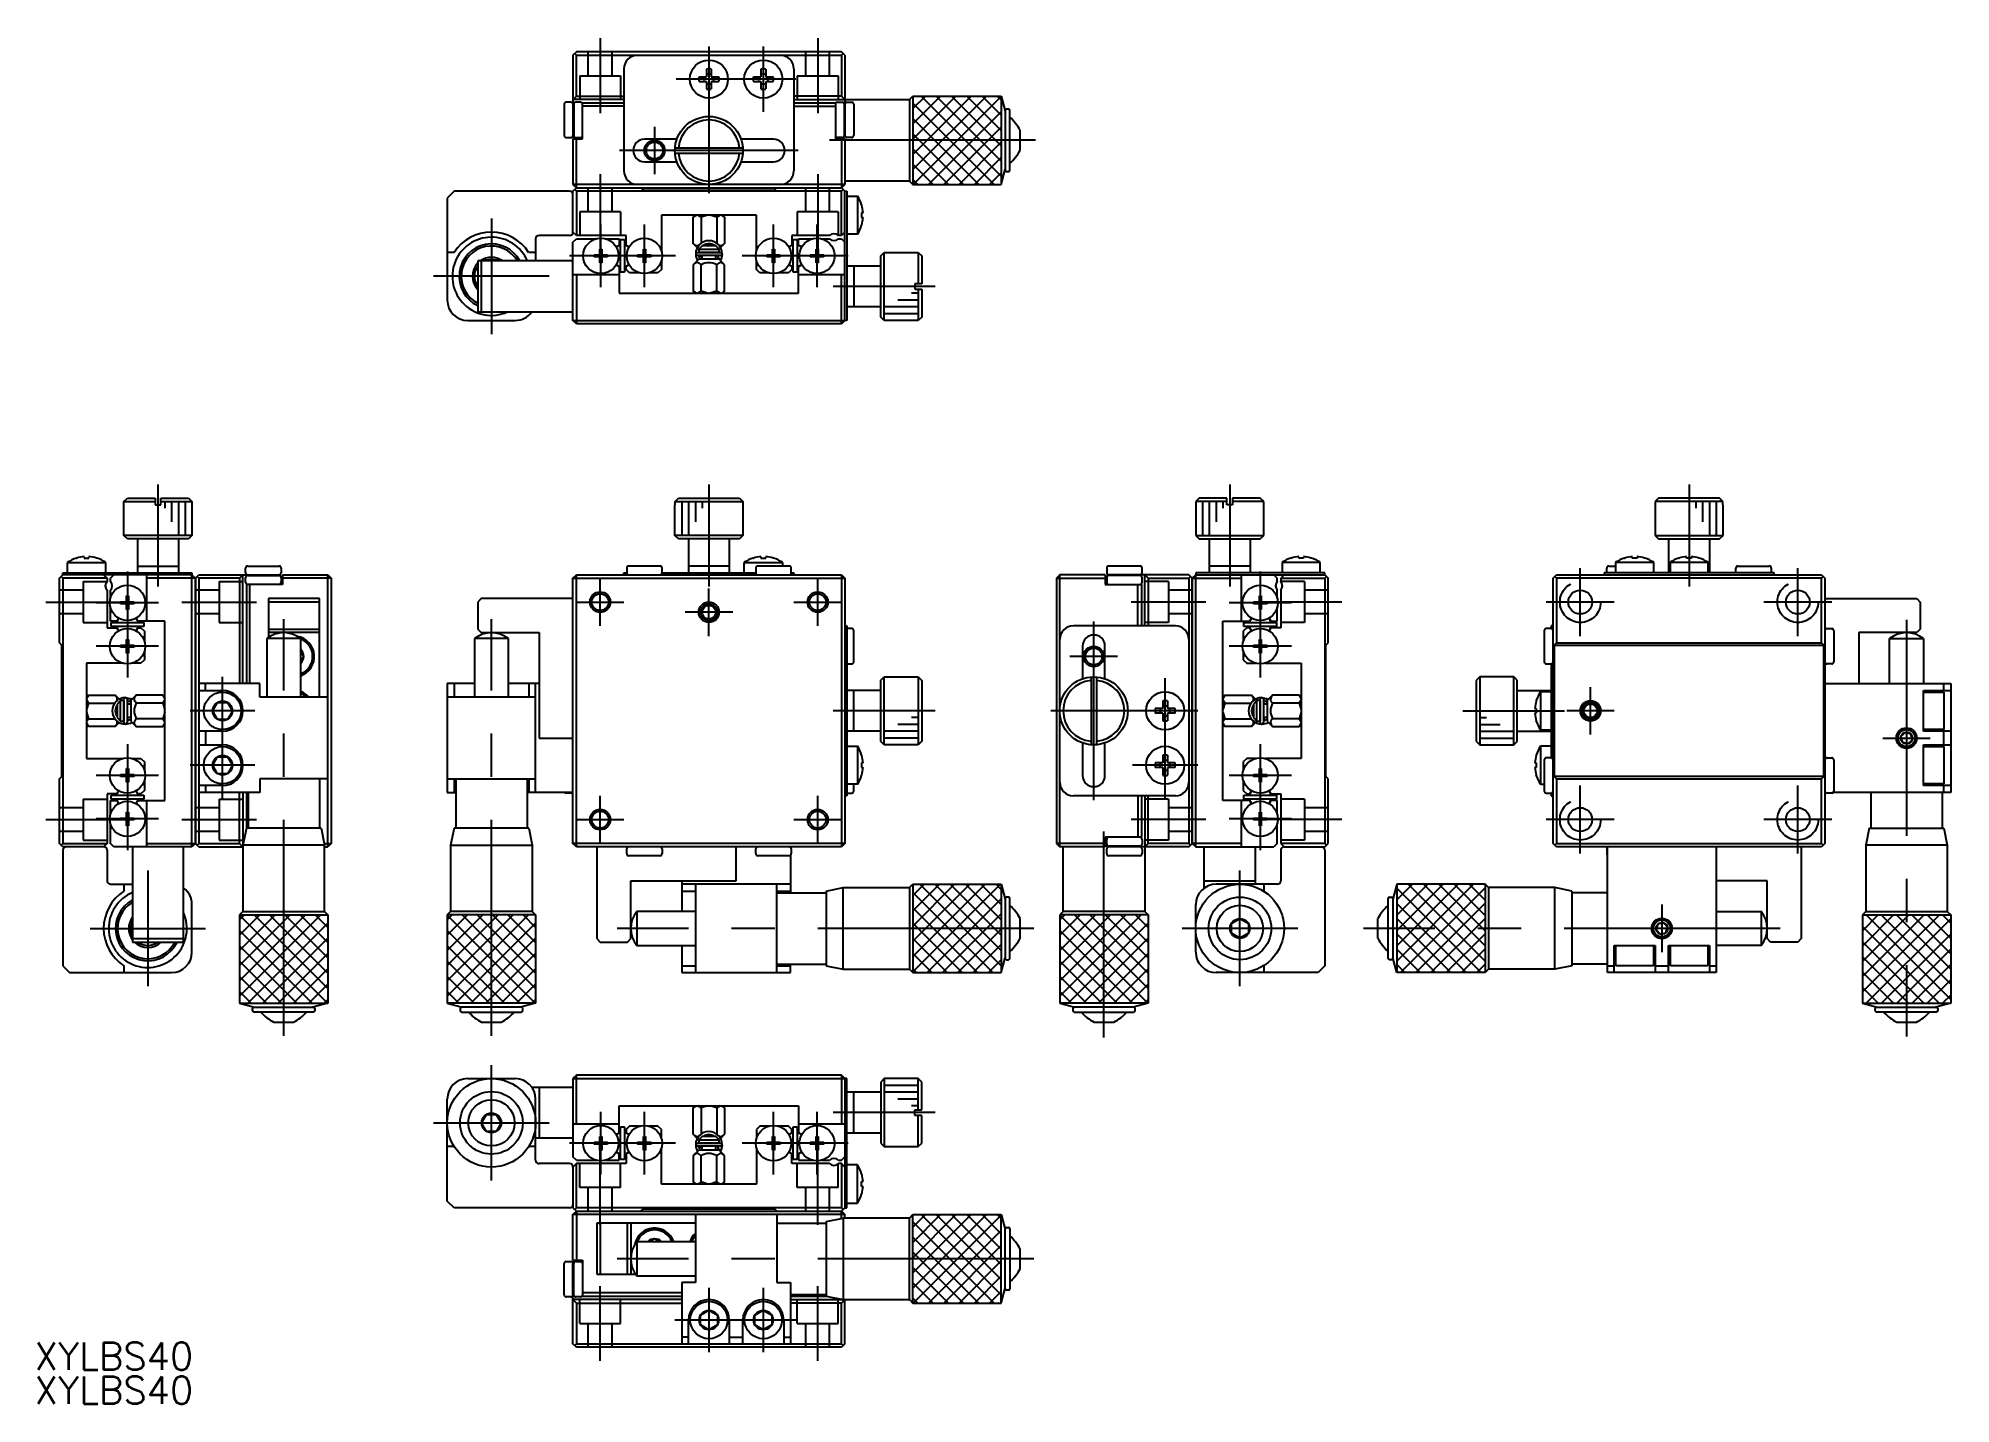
# Model space of a CAD drawing. Extents: x 1 to 282, y 0 to 201.
import ezdxf

# ---------------------------------------------------------------- set-up
doc = ezdxf.new("R2010")
doc.units = 0
doc.linetypes.add('CENTER', pattern=[50.8, 31.75, -6.35, 6.35, -6.35])
doc.linetypes.add('DASHED', pattern=[19.05, 12.7, -6.35])
doc.layers.get('0').update_dxf_attribs({"linetype": 'CONTINUOUS'})
doc.layers.add('CENTER', color=1, linetype='CENTER')
doc.styles.get("Standard").update_dxf_attribs({"font": 'txt.shx', "height": 3, "bigfont": 'bigfont.shx'})

# ---------------------------------------------------------------- blocks, each defined once
blk = doc.blocks.new('*U53')
at = {"color": 7, "linetype": 'CONTINUOUS'}
blk.add_text('XYLBS40', height=4, dxfattribs=at).set_placement((0, 5))
blk = doc.blocks.new('*U54')
at = {"color": 7, "linetype": 'CONTINUOUS'}
blk.add_text('XYLBS40', height=4, dxfattribs=at).set_placement((0, 0))

msp = doc.modelspace()

# ---------------------------------------------------------------- linework, layer by layer
at = {"color": 7, "linetype": 'CONTINUOUS'}
for p, q in [((79.69, 198.81), (79.19, 198.31)), ((79.19, 198.31), (79.19, 191.81)), ((79.69, 198.31), (79.44, 198.56)), ((118.69, 198.81), (79.69, 198.81)), ((79.69, 192.31), (79.69, 198.31)), ((79.69, 198.31), (118.69, 198.31)), ((119.19, 198.31), (118.69, 198.81)), ((118.69, 198.31), (118.94, 198.56)), ((118.69, 198.31), (118.69, 192.31)), ((119.19, 198.31), (119.19, 186.31)), ((86.69, 196.31), (86.69, 181.31)), ((97.73, 195.16), (98.84, 195.16)), ((97.73, 194.46), (98.84, 194.46)), ((98.84, 196.27), (98.84, 195.16)), ((98.84, 194.46), (98.84, 193.36)), ((99.54, 196.27), (99.54, 195.16)), ((99.54, 195.16), (100.65, 195.16)), ((99.54, 194.46), (100.65, 194.46)), ((99.54, 194.46), (99.54, 193.36)), ((105.73, 195.16), (106.84, 195.16)), ((105.73, 194.46), (106.84, 194.46)), ((106.84, 196.27), (106.84, 195.16)), ((106.84, 194.46), (106.84, 193.36)), ((107.54, 196.27), (107.54, 195.16)), ((107.54, 195.16), (108.65, 195.16)), ((107.54, 194.46), (108.65, 194.46)), ((107.54, 194.46), (107.54, 193.36)), ((111.69, 196.31), (111.69, 181.31)), ((78.89, 191.41), (78.19, 191.41)), ((79.19, 191.81), (79.69, 192.31)), ((86.69, 191.81), (79.19, 191.81)), ((79.19, 191.81), (79.19, 186.31)), ((80.29, 191.41), (79.59, 191.41)), ((79.69, 192.31), (86.69, 192.31)), ((118.69, 192.31), (111.69, 192.31)), ((111.69, 191.81), (128.69, 191.81)), ((118.09, 191.41), (118.79, 191.41)), ((118.69, 192.31), (119.19, 191.81)), ((119.49, 191.41), (120.19, 191.41)), ((128.69, 191.81), (129.19, 192.31)), ((128.69, 191.81), (128.69, 179.81)), ((129.19, 192.31), (142.19, 192.31)), ((129.19, 192.31), (129.19, 179.31)), ((142.19, 192.31), (142.78, 190.11)), ((142.19, 192.31), (142.19, 179.31)), ((77.89, 191.11), (77.89, 186.51)), ((79.19, 190.36), (79.29, 190.36)), ((79.19, 190.23), (79.29, 190.23)), ((79.19, 188.81), (79.29, 188.81)), ((79.29, 191.11), (79.29, 186.51)), ((80.59, 186.01), (80.59, 191.31)), ((80.59, 191.31), (86.69, 191.31)), ((86.69, 190.81), (80.59, 190.81)), ((111.69, 191.31), (117.79, 191.31)), ((111.69, 190.81), (117.79, 190.81)), ((117.79, 191.31), (117.79, 186.01)), ((119.09, 191.11), (119.09, 186.51)), ((119.19, 190.36), (119.09, 190.36)), ((119.19, 190.23), (119.09, 190.23)), ((119.19, 188.81), (119.09, 188.81)), ((120.49, 191.11), (120.49, 186.51)), ((142.78, 190.21), (142.78, 181.41)), ((143.28, 190.41), (142.98, 190.41)), ((143.48, 181.41), (143.48, 190.21)), ((78.19, 186.21), (78.89, 186.21)), ((79.19, 187.43), (79.29, 187.43)), ((79.19, 187.26), (79.29, 187.26)), ((79.19, 186.81), (79.29, 186.81)), ((79.19, 186.31), (79.37, 186.31)), ((79.19, 186.01), (79.19, 179.31)), ((79.19, 186.01), (80.59, 186.01)), ((79.59, 186.21), (80.29, 186.21)), ((79.69, 178.81), (79.69, 186.01)), ((80.51, 186.31), (80.59, 186.31)), ((94.47, 185.96), (89.69, 185.96)), ((108.69, 185.96), (103.91, 185.96)), ((117.87, 186.31), (117.79, 186.31)), ((117.79, 186.01), (119.19, 186.01)), ((118.79, 186.21), (118.09, 186.21)), ((118.69, 186.01), (118.69, 178.81)), ((118.94, 186.01), (118.94, 186.25)), ((119.19, 186.31), (119.01, 186.31)), ((119.19, 187.43), (119.09, 187.43)), ((119.19, 187.26), (119.09, 187.26)), ((119.19, 186.81), (119.09, 186.81)), ((119.19, 186.01), (119.19, 179.31)), ((120.19, 186.21), (119.49, 186.21)), ((144.99, 184.37), (144.99, 187.26)), ((94.21, 184.71), (104.17, 184.71)), ((94.21, 183.91), (104.17, 183.91)), ((89.69, 182.66), (94.47, 182.66)), ((103.91, 182.66), (108.69, 182.66)), ((142.19, 179.31), (142.78, 181.51)), ((142.98, 181.21), (143.28, 181.21)), ((61.69, 178.31), (60.69, 177.31)), ((60.69, 177.31), (60.69, 162.31)), ((78.69, 178.31), (61.69, 178.31)), ((79.19, 179.31), (79.69, 178.81)), ((119.19, 179.31), (79.19, 179.31)), ((79.19, 178.31), (79.69, 178.81)), ((79.19, 172.31), (79.19, 178.31)), ((79.69, 178.31), (79.44, 178.56)), ((79.69, 178.81), (89.19, 178.81)), ((79.69, 178.81), (118.69, 178.81)), ((118.69, 178.31), (79.69, 178.31)), ((79.69, 178.31), (79.69, 171.81)), ((89.19, 178.81), (89.54, 178.46)), ((89.54, 178.46), (108.84, 178.46)), ((108.84, 178.46), (109.19, 178.81)), ((109.19, 178.81), (118.69, 178.81)), ((118.69, 178.81), (119.19, 179.31)), ((118.69, 178.81), (119.19, 178.31)), ((118.69, 178.31), (118.94, 178.56)), ((118.69, 171.81), (118.69, 178.31)), ((128.69, 179.81), (119.19, 179.81)), ((119.19, 159.31), (119.19, 178.31)), ((119.19, 178.31), (119.49, 178.31)), ((119.49, 178.31), (119.49, 159.31)), ((119.49, 177.61), (121.03, 177.61)), ((121.03, 177.61), (121.03, 172.01)), ((128.69, 179.81), (129.19, 179.31)), ((129.19, 179.31), (142.19, 179.31)), ((106.19, 174.81), (92.19, 174.81)), ((92.19, 174.81), (92.19, 169.53)), ((97.36, 174.81), (96.88, 174.51)), ((96.88, 174.51), (97.18, 174.81)), ((96.88, 170.62), (96.88, 174.51)), ((98.04, 174.51), (97.56, 174.81)), ((99, 174.81), (98.04, 174.51)), ((98.04, 174.51), (98.04, 170.66)), ((100.34, 174.51), (99.38, 174.81)), ((100.83, 174.81), (100.34, 174.51)), ((100.34, 174.51), (100.34, 170.66)), ((101.5, 174.51), (101.02, 174.81)), ((101.2, 174.81), (101.5, 174.51)), ((101.5, 174.51), (101.5, 170.62)), ((106.19, 169.53), (106.19, 174.81)), ((121.66, 176.31), (121.66, 176.27)), ((121.87, 175.16), (121.66, 175.16)), ((121.66, 175.16), (121.66, 174.46)), ((121.66, 174.46), (121.87, 174.46)), ((78.69, 171.81), (74.19, 171.81)), ((79.69, 171.81), (79.19, 172.31)), ((86.99, 171.81), (79.69, 171.81)), ((86.99, 170.36), (86.99, 171.81)), ((116.93, 171.81), (111.39, 171.81)), ((111.39, 171.81), (111.39, 170.36)), ((118.69, 171.81), (118.25, 171.81)), ((119.19, 172.31), (118.69, 171.81)), ((121.03, 172.01), (119.49, 172.01)), ((121.66, 173.31), (121.66, 173.36)), ((61.71, 169.31), (60.69, 169.31)), ((73.69, 169.31), (72.67, 169.31)), ((73.69, 171.31), (73.69, 168.06)), ((79.19, 170.81), (79.69, 171.31)), ((79.19, 159.31), (79.19, 170.81)), ((79.69, 171.31), (82.58, 171.31)), ((82.29, 168.67), (82.29, 168.96)), ((82.29, 168.96), (83.09, 168.96)), ((82.82, 168.67), (82.82, 168.96)), ((83.15, 169.02), (83.15, 169.81)), ((83.15, 169.81), (83.44, 169.81)), ((83.15, 169.28), (83.44, 169.28)), ((83.44, 169.81), (83.44, 169.02)), ((83.5, 168.96), (84.29, 168.96)), ((83.76, 168.96), (83.76, 168.67)), ((84, 171.31), (85.99, 171.31)), ((84.29, 168.96), (84.29, 168.67)), ((85.99, 170.36), (85.73, 170.21)), ((85.99, 171.31), (85.99, 170.36)), ((86.19, 166.41), (86.19, 171.21)), ((86.19, 171.21), (86.79, 171.21)), ((86.79, 171.21), (86.79, 166.41)), ((87.21, 170.23), (86.99, 170.36)), ((88.69, 168.67), (88.69, 168.96)), ((88.69, 168.96), (89.49, 168.96)), ((89.22, 168.67), (89.22, 168.96)), ((89.55, 169.02), (89.55, 169.81)), ((89.55, 169.81), (89.84, 169.81)), ((89.55, 169.28), (89.84, 169.28)), ((89.84, 169.81), (89.84, 169.02)), ((89.9, 168.96), (90.69, 168.96)), ((90.16, 168.96), (90.16, 168.67)), ((90.69, 168.96), (90.69, 168.67)), ((97.48, 170.02), (96.88, 170.62)), ((97.47, 169.31), (100.92, 169.31)), ((100.92, 168.86), (97.47, 168.86)), ((98.19, 170.31), (97.69, 169.81)), ((97.69, 169.81), (100.69, 169.81)), ((97.69, 169.81), (97.69, 169.31)), ((100.69, 169.31), (97.69, 169.31)), ((97.9, 168.31), (97.71, 168.86)), ((100.19, 170.31), (98.19, 170.31)), ((98.19, 168.31), (98.19, 168.86)), ((100.69, 169.81), (100.19, 170.31)), ((100.19, 168.31), (100.19, 168.86)), ((100.69, 169.31), (100.69, 169.81)), ((101.5, 170.62), (100.9, 170.02)), ((100.98, 168.87), (100.98, 168.86)), ((100.98, 168.86), (101, 168.83)), ((101, 168.83), (101.01, 168.79)), ((101.14, 169.05), (101.03, 168.54)), ((107.69, 168.67), (107.69, 168.96)), ((107.69, 168.96), (108.49, 168.96)), ((108.22, 168.67), (108.22, 168.96)), ((108.55, 169.02), (108.55, 169.81)), ((108.55, 169.81), (108.84, 169.81)), ((108.55, 169.28), (108.84, 169.28)), ((108.84, 169.81), (108.84, 169.02)), ((108.9, 168.96), (109.69, 168.96)), ((109.16, 168.96), (109.16, 168.67)), ((109.69, 168.96), (109.69, 168.67)), ((111.39, 170.36), (111.17, 170.23)), ((111.59, 166.41), (111.59, 171.21)), ((111.59, 171.21), (112.19, 171.21)), ((112.19, 171.21), (112.19, 166.41)), ((112.39, 170.36), (112.39, 171.31)), ((112.39, 171.31), (114.38, 171.31)), ((112.65, 170.21), (112.39, 170.36)), ((114.09, 168.67), (114.09, 168.96)), ((114.09, 168.96), (114.89, 168.96)), ((114.62, 168.67), (114.62, 168.96)), ((114.95, 169.02), (114.95, 169.81)), ((114.95, 169.81), (115.24, 169.81)), ((114.95, 169.28), (115.24, 169.28)), ((115.24, 169.81), (115.24, 169.02)), ((115.3, 168.96), (116.09, 168.96)), ((115.56, 168.96), (115.56, 168.67)), ((115.8, 171.31), (116.93, 171.31)), ((116.09, 168.96), (116.09, 168.67)), ((118.25, 171.31), (118.69, 171.31)), ((118.69, 171.31), (119.19, 170.81)), ((124.49, 168.81), (124.99, 169.31)), ((124.99, 159.31), (124.99, 169.31)), ((124.99, 169.31), (129.99, 169.31)), ((129.99, 169.31), (129.99, 164.71)), ((129.99, 169.31), (130.49, 168.81)), ((79.19, 168.06), (65.19, 168.06)), ((65.19, 168.06), (65.19, 160.56)), ((65.69, 168.06), (65.69, 160.56)), ((83.09, 168.67), (82.29, 168.67)), ((83.15, 167.81), (83.15, 168.61)), ((83.44, 168.34), (83.15, 168.34)), ((83.44, 167.81), (83.15, 167.81)), ((83.44, 168.61), (83.44, 167.81)), ((84.29, 168.67), (83.5, 168.67)), ((85.73, 167.41), (85.99, 167.26)), ((85.99, 167.26), (85.99, 163.31)), ((86.79, 166.41), (86.19, 166.41)), ((86.99, 167.26), (87.29, 167.43)), ((86.99, 166.81), (86.99, 167.26)), ((87.49, 166.31), (86.99, 166.81)), ((88.98, 166.31), (87.49, 166.31)), ((89.49, 168.67), (88.69, 168.67)), ((89.55, 167.81), (89.55, 168.61)), ((89.84, 168.34), (89.55, 168.34)), ((89.84, 167.81), (89.55, 167.81)), ((89.84, 168.61), (89.84, 167.81)), ((90.69, 168.67), (89.9, 168.67)), ((91.69, 166.31), (90.4, 166.31)), ((92.19, 166.81), (91.69, 166.31)), ((92.19, 168.1), (92.19, 166.81)), ((97.69, 168.31), (96.88, 167.5)), ((96.88, 167.5), (96.88, 163.61)), ((100.69, 168.31), (97.69, 168.31)), ((98.19, 168.81), (97.91, 168.81)), ((98.04, 163.61), (98.04, 167.5)), ((100.19, 168.81), (100.47, 168.81)), ((100.34, 163.61), (100.34, 167.5)), ((100.48, 168.31), (100.56, 168.49)), ((100.57, 168.48), (100.56, 168.49)), ((100.57, 168.47), (100.57, 168.48)), ((100.57, 168.48), (100.57, 168.48)), ((100.58, 168.47), (100.57, 168.47)), ((100.59, 168.46), (100.58, 168.47)), ((100.6, 168.46), (100.59, 168.46)), ((100.61, 168.45), (100.6, 168.46)), ((100.62, 168.44), (100.61, 168.45)), ((100.63, 168.43), (100.62, 168.44)), ((100.62, 168.44), (100.62, 168.44)), ((100.64, 168.43), (100.63, 168.43)), ((100.67, 168.41), (100.64, 168.43)), ((100.7, 168.39), (100.67, 168.41)), ((101.5, 167.5), (100.69, 168.31)), ((100.74, 168.38), (100.7, 168.39)), ((100.77, 168.36), (100.74, 168.38)), ((100.81, 168.35), (100.77, 168.36)), ((100.84, 168.33), (100.81, 168.35)), ((100.88, 168.32), (100.84, 168.33)), ((100.89, 168.32), (100.88, 168.32)), ((100.88, 168.12), (100.98, 168.31)), ((100.91, 168.31), (100.89, 168.32)), ((100.92, 168.31), (100.91, 168.31)), ((100.93, 168.31), (100.92, 168.31)), ((100.94, 168.31), (100.93, 168.31)), ((100.95, 168.3), (100.94, 168.31)), ((100.96, 168.3), (100.95, 168.3)), ((100.97, 168.3), (100.96, 168.3)), ((100.98, 168.31), (100.97, 168.3)), ((100.97, 168.3), (100.97, 168.3)), ((100.97, 168.3), (100.97, 168.3)), ((100.99, 168.34), (100.98, 168.31)), ((100.98, 168.31), (100.98, 168.31)), ((101.01, 168.41), (100.99, 168.34)), ((101.01, 168.79), (101.02, 168.76)), ((101.02, 168.44), (101.01, 168.41)), ((101.02, 168.76), (101.02, 168.73)), ((101.02, 168.73), (101.03, 168.69)), ((101.03, 168.48), (101.02, 168.44)), ((101.03, 168.69), (101.03, 168.65)), ((101.03, 168.65), (101.04, 168.62)), ((101.04, 168.55), (101.03, 168.51)), ((101.03, 168.51), (101.03, 168.48)), ((101.04, 168.62), (101.04, 168.58)), ((101.04, 168.58), (101.04, 168.55)), ((101.5, 163.61), (101.5, 167.5)), ((106.19, 166.81), (106.19, 168.1)), ((106.69, 166.31), (106.19, 166.81)), ((107.98, 166.31), (106.69, 166.31)), ((108.49, 168.67), (107.69, 168.67)), ((108.55, 167.81), (108.55, 168.61)), ((108.84, 168.34), (108.55, 168.34)), ((108.84, 167.81), (108.55, 167.81)), ((108.84, 168.61), (108.84, 167.81)), ((109.69, 168.67), (108.9, 168.67)), ((110.89, 166.31), (109.4, 166.31)), ((111.39, 166.81), (110.89, 166.31)), ((111.09, 167.43), (111.39, 167.26)), ((111.39, 167.26), (111.39, 166.81)), ((112.19, 166.41), (111.59, 166.41)), ((112.39, 167.26), (112.65, 167.41)), ((112.39, 163.31), (112.39, 167.26)), ((114.89, 168.67), (114.09, 168.67)), ((114.95, 167.81), (114.95, 168.61)), ((115.24, 168.34), (114.95, 168.34)), ((115.24, 167.81), (114.95, 167.81)), ((115.24, 168.61), (115.24, 167.81)), ((116.09, 168.67), (115.3, 168.67)), ((124.49, 167.31), (119.49, 167.31)), ((120.49, 167.31), (120.49, 161.31)), ((124.49, 159.81), (124.49, 168.81)), ((130.49, 168.81), (130.49, 164.71)), ((85.99, 166.01), (79.19, 166.01)), ((79.69, 166.01), (79.69, 158.81)), ((85.99, 163.31), (112.39, 163.31)), ((97.36, 163.31), (96.88, 163.61)), ((96.88, 163.61), (97.18, 163.31)), ((98.04, 163.61), (97.56, 163.31)), ((99, 163.31), (98.04, 163.61)), ((100.34, 163.61), (99.38, 163.31)), ((100.83, 163.31), (100.34, 163.61)), ((101.5, 163.61), (101.02, 163.31)), ((101.2, 163.31), (101.5, 163.61)), ((119.19, 166.01), (112.39, 166.01)), ((118.69, 158.81), (118.69, 166.01)), ((130.49, 164.71), (129.49, 164.71)), ((129.49, 164.71), (129.49, 163.91)), ((129.49, 163.91), (130.49, 163.91)), ((129.99, 163.91), (129.99, 159.31)), ((130.49, 163.91), (130.49, 159.81)), ((65.19, 160.56), (79.19, 160.56)), ((124.49, 161.31), (119.49, 161.31)), ((63.69, 159.31), (70.69, 159.31)), ((79.69, 158.81), (79.19, 159.31)), ((79.19, 159.31), (119.19, 159.31)), ((118.69, 158.81), (79.69, 158.81)), ((119.19, 159.31), (118.69, 158.81)), ((119.49, 159.31), (119.19, 159.31)), ((124.99, 159.31), (124.49, 159.81)), ((129.99, 159.31), (124.99, 159.31)), ((130.49, 159.81), (129.99, 159.31)), ((13.13, 132.7), (13.63, 133.2)), ((13.13, 132.7), (17.73, 132.7)), ((13.13, 127.7), (13.13, 132.7)), ((13.63, 133.2), (17.73, 133.2)), ((17.73, 133.2), (17.73, 132.2)), ((18.53, 132.2), (18.53, 133.2)), ((18.53, 133.2), (22.63, 133.2)), ((18.53, 132.7), (23.13, 132.7)), ((22.63, 133.2), (23.13, 132.7)), ((23.13, 132.7), (23.13, 127.7)), ((94.21, 132.7), (94.71, 133.2)), ((94.21, 132.7), (104.17, 132.7)), ((94.21, 132.2), (94.21, 132.7)), ((94.71, 133.2), (103.67, 133.2)), ((103.67, 133.2), (104.17, 132.7)), ((104.17, 132.7), (104.17, 132.2)), ((171.31, 133.2), (170.81, 132.7)), ((175.41, 132.7), (170.81, 132.7)), ((170.81, 132.7), (170.81, 127.7)), ((175.41, 133.2), (171.31, 133.2)), ((175.41, 132.2), (175.41, 133.2)), ((180.31, 133.2), (176.21, 133.2)), ((176.21, 133.2), (176.21, 132.2)), ((180.81, 132.7), (176.21, 132.7)), ((180.81, 132.7), (180.31, 133.2)), ((180.81, 127.7), (180.81, 132.7)), ((238.91, 133.2), (238.41, 132.7)), ((248.38, 132.7), (238.41, 132.7)), ((238.41, 132.7), (238.41, 132.2)), ((247.88, 133.2), (238.91, 133.2)), ((248.38, 132.7), (247.88, 133.2)), ((248.38, 132.2), (248.38, 132.7)), ((17.73, 132.2), (18.53, 132.2)), ((94.19, 127.7), (94.19, 132.2)), ((94.19, 132.2), (94.21, 132.2)), ((104.17, 132.2), (104.19, 132.2)), ((104.19, 132.2), (104.19, 127.7)), ((176.21, 132.2), (175.41, 132.2)), ((238.41, 132.2), (238.39, 132.2)), ((238.39, 132.2), (238.39, 127.7)), ((248.39, 132.2), (248.38, 132.2)), ((248.39, 127.7), (248.39, 132.2)), ((23.13, 127.7), (13.13, 127.7)), ((13.63, 127.2), (13.13, 127.7)), ((22.63, 127.2), (13.63, 127.2)), ((15.13, 127.2), (15.13, 122.2)), ((21.13, 127.2), (21.13, 122.2)), ((23.13, 127.7), (22.63, 127.2)), ((104.19, 127.7), (94.19, 127.7)), ((94.69, 127.2), (94.19, 127.7)), ((103.69, 127.2), (94.69, 127.2)), ((96.19, 127.2), (96.19, 122.2)), ((102.19, 127.2), (102.19, 122.2)), ((104.19, 127.7), (103.69, 127.2)), ((170.81, 127.7), (180.81, 127.7)), ((170.81, 127.7), (171.31, 127.2)), ((171.31, 127.2), (180.31, 127.2)), ((172.81, 127.2), (172.81, 122.2)), ((178.81, 127.2), (178.81, 122.2)), ((180.31, 127.2), (180.81, 127.7)), ((238.39, 127.7), (248.39, 127.7)), ((238.39, 127.7), (238.89, 127.2)), ((238.89, 127.2), (247.89, 127.2)), ((240.39, 127.2), (240.39, 122.2)), ((246.39, 127.2), (246.39, 122.2)), ((247.89, 127.2), (248.39, 127.7)), ((6.13, 124.37), (6.17, 124.37)), ((7.28, 124.57), (7.28, 124.37)), ((7.28, 124.37), (7.98, 124.37)), ((7.98, 124.37), (7.98, 124.57)), ((9.13, 124.37), (9.08, 124.37)), ((105.69, 124.37), (105.73, 124.37)), ((106.84, 124.57), (106.84, 124.37)), ((106.84, 124.37), (107.54, 124.37)), ((107.54, 124.37), (107.54, 124.57)), ((108.69, 124.37), (108.65, 124.37)), ((184.81, 124.37), (184.85, 124.37)), ((185.96, 124.37), (185.96, 124.57)), ((186.66, 124.37), (185.96, 124.37)), ((186.66, 124.57), (186.66, 124.37)), ((187.81, 124.37), (187.77, 124.37)), ((233.89, 124.37), (233.94, 124.37)), ((235.04, 124.37), (235.04, 124.57)), ((235.74, 124.37), (235.04, 124.37)), ((235.74, 124.57), (235.74, 124.37)), ((236.89, 124.37), (236.85, 124.37)), ((241.89, 124.37), (241.94, 124.37)), ((243.04, 124.37), (243.04, 124.57)), ((243.74, 124.37), (243.04, 124.37)), ((243.74, 124.57), (243.74, 124.37)), ((244.89, 124.37), (244.85, 124.37)), ((3.63, 121.4), (4.13, 121.9)), ((3.63, 111.9), (3.63, 121.4)), ((4.13, 121.4), (3.88, 121.65)), ((4.13, 122.2), (23.13, 122.2)), ((4.13, 121.9), (4.13, 122.2)), ((23.13, 121.9), (4.13, 121.9)), ((10.63, 121.4), (4.13, 121.4)), ((4.13, 121.4), (4.13, 82.4)), ((4.83, 122.2), (4.83, 123.74)), ((4.83, 123.74), (10.43, 123.74)), ((10.13, 121.9), (10.63, 121.4)), ((10.43, 123.74), (10.43, 122.2)), ((10.63, 121.4), (10.63, 120.96)), ((11.13, 121.4), (11.63, 121.9)), ((11.13, 120.96), (11.13, 121.4)), ((15.13, 123.2), (21.13, 123.2)), ((16.43, 121.9), (16.43, 115.1)), ((23.63, 121.4), (16.43, 121.4)), ((23.13, 122.2), (23.13, 121.9)), ((23.13, 121.9), (23.63, 121.4)), ((23.13, 81.9), (23.13, 121.9)), ((23.63, 121.4), (24.13, 121.9)), ((23.63, 82.4), (23.63, 121.4)), ((23.63, 121.4), (23.63, 82.4)), ((24.13, 121.4), (23.88, 121.65)), ((24.13, 121.9), (30.63, 121.9)), ((30.13, 121.4), (24.13, 121.4)), ((24.13, 121.4), (24.13, 82.4)), ((30.63, 121.9), (30.13, 121.4)), ((30.13, 121.4), (30.13, 105.9)), ((30.63, 105.9), (30.63, 121.9)), ((30.63, 121.9), (36.13, 121.9)), ((31.03, 122.2), (31.03, 122.9)), ((31.03, 120.8), (31.03, 121.5)), ((31.33, 123.2), (35.93, 123.2)), ((31.33, 121.8), (35.93, 121.8)), ((32.08, 121.9), (32.08, 121.8)), ((32.2, 121.9), (32.2, 121.8)), ((33.63, 121.9), (33.63, 121.8)), ((35, 121.9), (35, 121.8)), ((35.18, 121.9), (35.18, 121.8)), ((35.63, 121.9), (35.63, 121.8)), ((36.13, 121.9), (36.13, 121.72)), ((36.23, 122.9), (36.23, 122.2)), ((36.23, 121.5), (36.23, 120.8)), ((36.43, 121.9), (43.13, 121.9)), ((36.43, 121.9), (36.43, 120.5)), ((43.63, 121.4), (36.43, 121.4)), ((43.13, 121.9), (43.63, 121.4)), ((43.13, 81.9), (43.13, 121.9)), ((43.63, 121.4), (43.63, 82.4)), ((79.19, 121.4), (79.69, 121.9)), ((79.19, 121.4), (119.19, 121.4)), ((79.19, 82.4), (79.19, 121.4)), ((79.69, 81.9), (79.69, 121.9)), ((79.69, 121.9), (118.69, 121.9)), ((86.69, 121.9), (86.69, 122.2)), ((86.69, 122.2), (87.09, 122.2)), ((87.09, 122.9), (87.09, 122.2)), ((91.99, 123.2), (87.39, 123.2)), ((92.29, 122.2), (92.29, 122.9)), ((92.29, 122.2), (106.09, 122.2)), ((102.19, 123.2), (96.19, 123.2)), ((104.39, 122.2), (104.39, 123.74)), ((104.39, 123.74), (109.99, 123.74)), ((106.09, 122.9), (106.09, 122.2)), ((110.99, 123.2), (106.39, 123.2)), ((109.99, 123.74), (109.99, 123.2)), ((111.29, 122.2), (111.29, 122.9)), ((111.29, 122.2), (111.69, 122.2)), ((111.69, 122.2), (111.69, 121.9)), ((118.69, 121.9), (118.69, 81.9)), ((118.69, 121.9), (119.19, 121.4)), ((119.19, 121.4), (119.19, 82.4)), ((150.81, 121.9), (150.31, 121.4)), ((150.31, 121.4), (150.31, 82.4)), ((150.31, 121.4), (157.51, 121.4)), ((157.51, 121.9), (150.81, 121.9)), ((150.81, 81.9), (150.81, 121.9)), ((157.51, 121.9), (157.51, 120.5)), ((157.71, 122.9), (157.71, 122.2)), ((157.71, 121.5), (157.71, 120.8)), ((163.31, 121.9), (157.81, 121.9)), ((157.81, 121.9), (157.81, 121.72)), ((162.61, 123.2), (158.01, 123.2)), ((162.61, 121.8), (158.01, 121.8)), ((158.31, 121.9), (158.31, 121.8)), ((158.76, 121.9), (158.76, 121.8)), ((158.93, 121.9), (158.93, 121.8)), ((160.31, 121.9), (160.31, 121.8)), ((161.73, 121.9), (161.73, 121.8)), ((161.86, 121.9), (161.86, 121.8)), ((162.91, 122.2), (162.91, 122.9)), ((162.91, 120.8), (162.91, 121.5)), ((169.81, 121.9), (163.31, 121.9)), ((163.31, 114.4), (163.31, 121.9)), ((163.31, 121.9), (163.81, 121.4)), ((163.81, 121.4), (163.81, 114.4)), ((163.81, 121.4), (169.81, 121.4)), ((170.31, 121.4), (169.81, 121.9)), ((169.81, 121.4), (170.06, 121.65)), ((169.81, 121.4), (169.81, 82.4)), ((170.81, 121.9), (170.31, 121.4)), ((170.31, 82.4), (170.31, 121.4)), ((170.31, 121.4), (170.31, 82.4)), ((170.31, 121.4), (177.51, 121.4)), ((189.81, 122.2), (170.81, 122.2)), ((170.81, 122.2), (170.81, 121.9)), ((170.81, 121.9), (189.81, 121.9)), ((170.81, 81.9), (170.81, 121.9)), ((178.81, 123.2), (172.81, 123.2)), ((177.51, 121.9), (177.51, 115.1)), ((182.81, 121.4), (182.31, 121.9)), ((182.81, 120.96), (182.81, 121.4)), ((183.81, 121.9), (183.31, 121.4)), ((183.31, 121.4), (183.31, 120.96)), ((183.31, 121.4), (189.81, 121.4)), ((189.11, 123.74), (183.51, 123.74)), ((183.51, 123.74), (183.51, 122.2)), ((189.11, 122.2), (189.11, 123.74)), ((189.81, 121.9), (189.81, 122.2)), ((189.81, 121.9), (190.31, 121.4)), ((189.81, 121.4), (190.06, 121.65)), ((189.81, 121.4), (189.81, 82.4)), ((190.31, 111.9), (190.31, 121.4)), ((223.39, 121.4), (223.89, 121.9)), ((223.39, 82.4), (223.39, 121.4)), ((223.89, 121.4), (223.64, 121.65)), ((223.89, 121.9), (262.89, 121.9)), ((223.89, 121.4), (223.89, 111.9)), ((262.89, 121.4), (223.89, 121.4)), ((255.89, 122.2), (230.89, 122.2)), ((230.89, 122.2), (230.89, 121.9)), ((231.29, 122.2), (231.29, 122.9)), ((231.59, 123.2), (232.59, 123.2)), ((238.19, 123.74), (232.59, 123.74)), ((232.59, 123.74), (232.59, 122.2)), ((238.19, 122.2), (238.19, 123.74)), ((240.39, 123.2), (240.59, 123.2)), ((246.19, 123.74), (240.59, 123.74)), ((240.59, 123.74), (240.59, 122.2)), ((246.19, 122.2), (246.19, 123.74)), ((246.19, 123.2), (246.39, 123.2)), ((250.29, 122.2), (250.29, 122.9)), ((250.59, 123.2), (255.19, 123.2)), ((255.49, 122.9), (255.49, 122.2)), ((255.89, 121.9), (255.89, 122.2)), ((262.89, 121.9), (263.39, 121.4)), ((262.89, 121.4), (263.14, 121.65)), ((262.89, 111.9), (262.89, 121.4)), ((263.39, 121.4), (263.39, 82.4)), ((10.63, 119.64), (10.63, 114.1)), ((11.13, 118.51), (11.13, 119.64)), ((13.48, 118.8), (13.77, 118.8)), ((13.48, 118), (13.48, 118.8)), ((13.48, 118.27), (13.77, 118.27)), ((13.77, 118.8), (13.77, 118)), ((36.43, 120.5), (31.13, 120.5)), ((31.13, 120.5), (31.13, 105.9)), ((31.63, 105.9), (31.63, 120.5)), ((41.88, 118.4), (34.38, 118.4)), ((34.38, 118.4), (34.38, 112.71)), ((36.13, 120.58), (36.13, 120.5)), ((41.88, 103.9), (41.88, 118.4)), ((65.69, 118.4), (65.19, 117.9)), ((79.19, 118.4), (65.69, 118.4)), ((157.51, 120.5), (162.81, 120.5)), ((157.81, 120.58), (157.81, 120.5)), ((162.31, 114.4), (162.31, 120.5)), ((162.81, 120.5), (162.81, 114.4)), ((180.17, 118.8), (180.46, 118.8)), ((180.17, 118), (180.17, 118.8)), ((180.17, 118.27), (180.46, 118.27)), ((180.46, 118.8), (180.46, 118)), ((182.81, 118.51), (182.81, 119.64)), ((183.31, 119.64), (183.31, 114.1)), ((263.39, 118.4), (276.89, 118.4)), ((276.89, 118.4), (277.39, 117.9)), ((11.13, 115.1), (11.13, 117.08)), ((12.63, 117.65), (12.63, 117.94)), ((12.63, 117.94), (13.42, 117.94)), ((13.42, 117.65), (12.63, 117.65)), ((13.16, 117.65), (13.16, 117.94)), ((13.48, 116.8), (13.48, 117.59)), ((13.77, 117.33), (13.48, 117.33)), ((13.77, 116.8), (13.48, 116.8)), ((13.77, 117.59), (13.77, 116.8)), ((13.83, 117.94), (14.63, 117.94)), ((14.63, 117.65), (13.83, 117.65)), ((14.1, 117.94), (14.1, 117.65)), ((14.63, 117.94), (14.63, 117.65)), ((41.88, 117.9), (34.38, 117.9)), ((65.19, 117.9), (65.19, 113.9)), ((179.31, 117.65), (179.31, 117.94)), ((179.31, 117.94), (180.11, 117.94)), ((180.11, 117.65), (179.31, 117.65)), ((179.84, 117.65), (179.84, 117.94)), ((180.17, 116.8), (180.17, 117.59)), ((180.46, 117.33), (180.17, 117.33)), ((180.46, 116.8), (180.17, 116.8)), ((180.46, 117.59), (180.46, 116.8)), ((180.52, 117.94), (181.31, 117.94)), ((181.31, 117.65), (180.52, 117.65)), ((180.78, 117.94), (180.78, 117.65)), ((181.31, 117.94), (181.31, 117.65)), ((182.81, 115.1), (182.81, 117.08)), ((277.39, 117.9), (277.39, 113.9)), ((10.63, 114.1), (12.08, 114.1)), ((12.07, 115.1), (11.13, 115.1)), ((11.23, 114.9), (16.03, 114.9)), ((11.23, 114.3), (11.23, 114.9)), ((16.03, 114.3), (11.23, 114.3)), ((12.22, 115.36), (12.07, 115.1)), ((12.08, 114.1), (12.2, 113.88)), ((15, 113.8), (15.18, 114.1)), ((15.18, 115.1), (15.03, 115.36)), ((19.13, 115.1), (15.18, 115.1)), ((15.18, 114.1), (15.63, 114.1)), ((15.63, 114.1), (16.13, 113.6)), ((16.03, 114.9), (16.03, 114.3)), ((16.13, 113.6), (16.13, 112.11)), ((19.13, 88.7), (19.13, 115.1)), ((34.38, 113.9), (41.88, 113.9)), ((41.88, 113.4), (34.38, 113.4)), ((65.19, 113.9), (65.69, 113.4)), ((65.69, 113.4), (74.19, 113.4)), ((74.19, 113.4), (74.19, 97.9)), ((119.19, 114.4), (119.49, 114.4)), ((119.49, 114.4), (119.49, 89.4)), ((120.19, 114), (119.49, 114)), ((120.49, 109.1), (120.49, 113.7)), ((167.81, 114.4), (152.81, 114.4)), ((174.81, 88.7), (174.81, 115.1)), ((174.81, 115.1), (178.76, 115.1)), ((178.31, 114.1), (177.81, 113.6)), ((177.81, 113.6), (177.81, 112.11)), ((177.91, 114.9), (182.71, 114.9)), ((177.91, 114.3), (177.91, 114.9)), ((182.71, 114.3), (177.91, 114.3)), ((178.76, 114.1), (178.31, 114.1)), ((178.76, 115.1), (178.91, 115.36)), ((178.98, 113.73), (178.76, 114.1)), ((181.71, 115.36), (181.86, 115.1)), ((181.86, 114.1), (181.73, 113.88)), ((181.86, 115.1), (182.81, 115.1)), ((183.31, 114.1), (181.86, 114.1)), ((182.71, 114.9), (182.71, 114.3)), ((222.09, 113.7), (222.09, 109.1)), ((223.09, 114), (222.39, 114)), ((223.39, 114.4), (223.09, 114.4)), ((223.09, 114.4), (223.09, 114)), ((263.69, 114), (264.39, 114)), ((264.69, 113.7), (264.69, 109.1)), ((276.89, 113.4), (268.39, 113.4)), ((268.39, 113.4), (268.39, 105.9)), ((277.39, 113.9), (276.89, 113.4)), ((3.98, 111.55), (3.63, 111.9)), ((3.98, 92.25), (3.98, 111.55)), ((12.63, 111.25), (12.63, 111.54)), ((12.63, 111.54), (13.42, 111.54)), ((13.42, 111.25), (12.63, 111.25)), ((13.16, 111.25), (13.16, 111.54)), ((13.48, 112.4), (13.77, 112.4)), ((13.48, 111.6), (13.48, 112.4)), ((13.48, 111.87), (13.77, 111.87)), ((13.48, 110.4), (13.48, 111.19)), ((13.77, 110.93), (13.48, 110.93)), ((13.77, 110.4), (13.48, 110.4)), ((13.77, 112.4), (13.77, 111.6)), ((13.77, 111.19), (13.77, 110.4)), ((13.83, 111.54), (14.63, 111.54)), ((14.63, 111.25), (13.83, 111.25)), ((14.1, 111.54), (14.1, 111.25)), ((14.63, 111.54), (14.63, 111.25)), ((16.13, 110.68), (16.13, 109.4)), ((34.13, 112.52), (34.13, 103.9)), ((39.13, 112.52), (34.13, 112.52)), ((39.13, 103.9), (39.13, 112.52)), ((39.57, 109.9), (39.13, 110.67)), ((39.13, 109.13), (39.57, 109.9)), ((69.69, 112.52), (64.69, 112.52)), ((64.69, 112.52), (64.69, 103.9)), ((69.69, 103.9), (69.69, 112.52)), ((154.16, 111.4), (154.16, 106.62)), ((157.46, 106.62), (157.46, 111.4)), ((177.81, 110.68), (177.81, 109.4)), ((179.31, 111.25), (179.31, 111.54)), ((179.31, 111.54), (180.11, 111.54)), ((180.11, 111.25), (179.31, 111.25)), ((179.84, 111.25), (179.84, 111.54)), ((180.17, 112.4), (180.46, 112.4)), ((180.17, 111.6), (180.17, 112.4)), ((180.17, 111.87), (180.46, 111.87)), ((180.17, 110.4), (180.17, 111.19)), ((180.46, 110.93), (180.17, 110.93)), ((180.46, 110.4), (180.17, 110.4)), ((180.46, 112.4), (180.46, 111.6)), ((180.46, 111.19), (180.46, 110.4)), ((180.52, 111.54), (181.31, 111.54)), ((181.31, 111.25), (180.52, 111.25)), ((180.78, 111.54), (180.78, 111.25)), ((181.31, 111.54), (181.31, 111.25)), ((189.96, 111.55), (190.31, 111.9)), ((189.96, 92.25), (189.96, 111.55)), ((223.89, 111.9), (223.54, 111.55)), ((223.54, 111.55), (263.24, 111.55)), ((223.54, 111.55), (223.54, 92.25)), ((223.89, 111.9), (262.89, 111.9)), ((263.24, 111.55), (262.89, 111.9)), ((263.24, 92.25), (263.24, 111.55)), ((272.89, 112.52), (277.89, 112.52)), ((272.89, 105.9), (272.89, 112.52)), ((277.89, 112.52), (277.89, 105.9)), ((12.91, 108.9), (7.63, 108.9)), ((7.63, 108.9), (7.63, 94.9)), ((15.63, 108.9), (14.34, 108.9)), ((16.13, 109.4), (15.63, 108.9)), ((119.49, 108.8), (120.19, 108.8)), ((177.81, 109.4), (178.31, 108.9)), ((178.31, 108.9), (179.6, 108.9)), ((181.02, 108.9), (186.31, 108.9)), ((186.31, 108.9), (186.31, 94.9)), ((222.39, 108.8), (223.09, 108.8)), ((223.09, 108.8), (223.09, 95)), ((264.39, 108.8), (263.69, 108.8)), ((7.63, 103.91), (7.93, 104.21)), ((7.93, 104.21), (7.63, 103.73)), ((7.93, 104.21), (11.82, 104.21)), ((11.82, 104.21), (12.42, 103.61)), ((14.94, 104.21), (14.13, 103.4)), ((18.83, 104.21), (14.94, 104.21)), ((19.13, 103.91), (18.83, 104.21)), ((18.83, 104.21), (19.13, 103.73)), ((33.13, 105.9), (24.13, 105.9)), ((24.13, 104.9), (27.63, 104.9)), ((25.13, 104.9), (25.13, 105.9)), ((33.13, 103.9), (33.13, 105.9)), ((64.69, 105.9), (60.69, 105.9)), ((60.69, 105.9), (60.69, 89.9)), ((61.71, 105.9), (61.71, 103.9)), ((74.19, 105.9), (69.69, 105.9)), ((72.67, 105.9), (72.67, 103.9)), ((73.69, 89.9), (73.69, 105.9)), ((124.49, 104.9), (119.49, 104.9)), ((120.49, 98.9), (120.49, 104.9)), ((124.49, 106.4), (124.99, 106.9)), ((124.49, 97.4), (124.49, 106.4)), ((124.99, 96.9), (124.99, 106.9)), ((124.99, 106.9), (129.49, 106.9)), ((129.49, 106.9), (129.49, 106.88)), ((129.49, 106.88), (129.99, 106.88)), ((129.99, 106.88), (129.99, 96.91)), ((129.99, 106.88), (130.49, 106.38)), ((130.49, 106.38), (130.49, 97.42)), ((155.41, 106.88), (155.41, 96.91)), ((156.21, 106.88), (156.21, 96.91)), ((174.81, 103.91), (175.11, 104.21)), ((175.11, 104.21), (174.81, 103.73)), ((175.11, 104.21), (179, 104.21)), ((179, 104.21), (179.6, 103.61)), ((182.12, 104.21), (181.31, 103.4)), ((186.01, 104.21), (182.12, 104.21)), ((186.31, 103.91), (186.01, 104.21)), ((186.01, 104.21), (186.31, 103.73)), ((212.59, 106.88), (212.09, 106.38)), ((212.09, 106.38), (212.09, 97.42)), ((212.59, 106.88), (212.59, 96.91)), ((213.09, 106.88), (212.59, 106.88)), ((217.59, 106.9), (213.09, 106.9)), ((213.09, 106.9), (213.09, 106.88)), ((217.59, 96.9), (217.59, 106.9)), ((218.09, 106.4), (217.59, 106.9)), ((218.09, 97.4), (218.09, 106.4)), ((218.09, 104.9), (223.09, 104.9)), ((223.09, 104.7), (221.55, 104.7)), ((221.55, 104.7), (221.55, 99.1)), ((222.09, 104.7), (222.09, 104.9)), ((263.39, 105.9), (281.89, 105.9)), ((277.89, 98.9), (277.89, 104.9)), ((277.89, 104.9), (281.89, 104.9)), ((277.89, 104.65), (280.89, 104.65)), ((280.89, 104.9), (280.89, 105.9)), ((280.89, 104.65), (280.89, 99.15)), ((281.89, 105.9), (281.89, 89.9)), ((7.63, 103.53), (7.93, 103.05)), ((7.93, 103.05), (7.63, 102.09)), ((7.63, 101.7), (7.93, 100.74)), ((7.93, 103.05), (11.78, 103.05)), ((12.63, 103.4), (12.13, 102.9)), ((12.13, 102.9), (12.13, 100.9)), ((13.13, 103.4), (12.63, 103.4)), ((12.63, 100.4), (12.63, 103.4)), ((13.13, 100.17), (13.13, 103.62)), ((13.13, 103.4), (13.13, 100.4)), ((13.39, 103.85), (13.9, 103.74)), ((13.57, 103.69), (13.58, 103.69)), ((13.58, 103.69), (13.61, 103.71)), ((13.58, 103.62), (13.58, 100.17)), ((14.13, 102.9), (13.58, 102.9)), ((13.61, 103.71), (13.64, 103.72)), ((13.63, 102.9), (13.63, 103.18)), ((13.64, 103.72), (13.68, 103.73)), ((13.68, 103.73), (13.71, 103.73)), ((13.71, 103.73), (13.75, 103.74)), ((13.75, 103.74), (13.78, 103.74)), ((13.78, 103.74), (13.82, 103.74)), ((13.82, 103.74), (13.86, 103.75)), ((13.86, 103.75), (13.89, 103.74)), ((13.89, 103.74), (13.93, 103.74)), ((13.93, 103.74), (13.96, 103.74)), ((13.96, 103.27), (13.95, 103.27)), ((14.13, 103.18), (13.95, 103.27)), ((13.96, 103.74), (14, 103.73)), ((13.97, 103.28), (13.96, 103.28)), ((13.96, 103.28), (13.96, 103.27)), ((13.98, 103.3), (13.97, 103.29)), ((13.97, 103.29), (13.97, 103.28)), ((13.99, 103.31), (13.98, 103.3)), ((13.98, 103.3), (13.98, 103.3)), ((14, 103.33), (13.99, 103.31)), ((14, 103.73), (14.03, 103.72)), ((14.01, 103.34), (14, 103.33)), ((14, 103.33), (14, 103.33)), ((14.03, 103.38), (14.01, 103.35)), ((14.01, 103.35), (14.01, 103.34)), ((14.03, 103.72), (14.1, 103.7)), ((14.04, 103.41), (14.03, 103.38)), ((14.06, 103.45), (14.04, 103.41)), ((14.08, 103.48), (14.06, 103.45)), ((14.09, 103.52), (14.08, 103.48)), ((14.1, 103.55), (14.09, 103.52)), ((14.1, 103.7), (14.13, 103.69)), ((14.12, 103.59), (14.1, 103.55)), ((14.13, 103.63), (14.12, 103.61)), ((14.12, 103.61), (14.12, 103.6)), ((14.12, 103.6), (14.12, 103.59)), ((14.13, 103.69), (14.13, 103.69)), ((14.13, 103.69), (14.13, 103.68)), ((14.32, 103.59), (14.13, 103.69)), ((14.13, 103.68), (14.14, 103.68)), ((14.14, 103.67), (14.13, 103.66)), ((14.13, 103.66), (14.13, 103.65)), ((14.13, 103.65), (14.13, 103.64)), ((14.13, 103.64), (14.13, 103.63)), ((14.13, 103.4), (14.13, 100.4)), ((14.14, 103.68), (14.14, 103.67)), ((14.14, 103.67), (14.14, 103.67)), ((18.83, 103.05), (14.94, 103.05)), ((19.13, 103.53), (18.83, 103.05)), ((18.83, 103.05), (19.13, 102.09)), ((19.13, 101.7), (18.83, 100.74)), ((26.18, 101.9), (26.9, 103.15)), ((26.9, 100.65), (26.18, 101.9)), ((26.9, 103.15), (28.35, 103.15)), ((28.35, 103.15), (29.07, 101.9)), ((29.07, 101.9), (28.35, 100.65)), ((43.13, 103.9), (33.13, 103.9)), ((73.69, 103.9), (60.69, 103.9)), ((165.96, 102.25), (164.85, 102.25)), ((165.96, 101.55), (164.85, 101.55)), ((165.96, 103.36), (165.96, 102.25)), ((165.96, 101.55), (165.96, 100.44)), ((166.66, 103.36), (166.66, 102.25)), ((167.77, 102.25), (166.66, 102.25)), ((166.66, 101.55), (166.66, 100.44)), ((167.77, 101.55), (166.66, 101.55)), ((174.81, 103.53), (175.11, 103.05)), ((175.11, 103.05), (174.81, 102.09)), ((174.81, 101.7), (175.11, 100.74)), ((175.11, 103.05), (178.97, 103.05)), ((179.81, 103.4), (179.31, 102.9)), ((179.31, 102.9), (179.31, 100.9)), ((180.31, 103.4), (179.81, 103.4)), ((179.81, 100.4), (179.81, 103.4)), ((180.31, 100.17), (180.31, 103.62)), ((180.31, 103.4), (180.31, 100.4)), ((180.57, 103.85), (181.08, 103.74)), ((180.75, 103.69), (180.76, 103.69)), ((180.76, 103.69), (180.8, 103.71)), ((180.76, 103.62), (180.76, 100.17)), ((181.31, 102.9), (180.76, 102.9)), ((180.8, 103.71), (180.83, 103.72)), ((180.81, 102.9), (180.81, 103.18)), ((180.83, 103.72), (180.86, 103.73)), ((180.86, 103.73), (180.9, 103.73)), ((180.9, 103.73), (180.93, 103.74)), ((180.93, 103.74), (180.97, 103.74)), ((180.97, 103.74), (181.01, 103.74)), ((181.01, 103.74), (181.04, 103.75)), ((181.04, 103.75), (181.08, 103.74)), ((181.08, 103.74), (181.11, 103.74)), ((181.11, 103.74), (181.15, 103.74)), ((181.15, 103.28), (181.14, 103.27)), ((181.14, 103.27), (181.14, 103.27)), ((181.31, 103.18), (181.14, 103.27)), ((181.15, 103.74), (181.18, 103.73)), ((181.16, 103.29), (181.15, 103.28)), ((181.15, 103.28), (181.15, 103.28)), ((181.17, 103.3), (181.16, 103.3)), ((181.16, 103.3), (181.16, 103.29)), ((181.18, 103.31), (181.17, 103.3)), ((181.18, 103.73), (181.22, 103.72)), ((181.19, 103.33), (181.18, 103.33)), ((181.18, 103.33), (181.18, 103.31)), ((181.2, 103.35), (181.19, 103.34)), ((181.19, 103.34), (181.19, 103.33)), ((181.21, 103.38), (181.2, 103.35)), ((181.23, 103.41), (181.21, 103.38)), ((181.22, 103.72), (181.29, 103.7)), ((181.25, 103.45), (181.23, 103.41)), ((181.26, 103.48), (181.25, 103.45)), ((181.28, 103.52), (181.26, 103.48)), ((181.29, 103.55), (181.28, 103.52)), ((181.29, 103.7), (181.32, 103.69)), ((181.3, 103.59), (181.29, 103.55)), ((181.31, 103.6), (181.3, 103.59)), ((181.32, 103.64), (181.31, 103.63)), ((181.31, 103.63), (181.31, 103.61)), ((181.31, 103.61), (181.31, 103.6)), ((181.31, 103.4), (181.31, 100.4)), ((181.32, 103.69), (181.32, 103.69)), ((181.32, 103.69), (181.32, 103.68)), ((181.5, 103.59), (181.32, 103.69)), ((181.32, 103.68), (181.32, 103.68)), ((181.32, 103.68), (181.32, 103.67)), ((181.32, 103.67), (181.32, 103.67)), ((181.32, 103.67), (181.32, 103.66)), ((181.32, 103.66), (181.32, 103.65)), ((181.32, 103.65), (181.32, 103.64)), ((186.01, 103.05), (182.12, 103.05)), ((186.31, 103.53), (186.01, 103.05)), ((186.01, 103.05), (186.31, 102.09)), ((186.31, 101.7), (186.01, 100.74)), ((220.72, 102.25), (220.92, 102.25)), ((220.92, 101.55), (220.72, 101.55)), ((220.92, 103.4), (220.92, 103.36)), ((220.92, 102.25), (220.92, 101.55)), ((7.93, 100.74), (7.63, 100.26)), ((7.63, 100.07), (7.93, 99.59)), ((7.93, 99.59), (7.63, 99.89)), ((7.93, 100.74), (11.78, 100.74)), ((11.82, 99.59), (7.93, 99.59)), ((12.42, 100.19), (11.82, 99.59)), ((12.13, 100.9), (12.63, 100.4)), ((12.63, 100.4), (13.13, 100.4)), ((14.13, 100.9), (13.58, 100.9)), ((14.13, 100.61), (13.58, 100.41)), ((13.63, 100.9), (13.63, 100.62)), ((14.13, 100.4), (14.94, 99.59)), ((18.83, 100.74), (14.94, 100.74)), ((14.94, 99.59), (18.83, 99.59)), ((18.83, 100.74), (19.13, 100.26)), ((19.13, 100.07), (18.83, 99.59)), ((18.83, 99.59), (19.13, 99.89)), ((27.63, 98.9), (24.13, 98.9)), ((25.13, 98.9), (25.13, 96.9)), ((28.35, 100.65), (26.9, 100.65)), ((124.49, 98.9), (119.49, 98.9)), ((175.11, 100.74), (174.81, 100.26)), ((174.81, 100.07), (175.11, 99.59)), ((175.11, 99.59), (174.81, 99.89)), ((175.11, 100.74), (178.97, 100.74)), ((179, 99.59), (175.11, 99.59)), ((179.6, 100.19), (179, 99.59)), ((179.31, 100.9), (179.81, 100.4)), ((179.81, 100.4), (180.31, 100.4)), ((181.31, 100.9), (180.76, 100.9)), ((181.31, 100.61), (180.76, 100.41)), ((180.81, 100.9), (180.81, 100.62)), ((181.31, 100.4), (182.12, 99.59)), ((186.01, 100.74), (182.12, 100.74)), ((182.12, 99.59), (186.01, 99.59)), ((186.01, 100.74), (186.31, 100.26)), ((186.31, 100.07), (186.01, 99.59)), ((186.01, 99.59), (186.31, 99.89)), ((218.09, 98.9), (223.09, 98.9)), ((220.92, 100.4), (220.92, 100.44)), ((221.55, 99.1), (223.09, 99.1)), ((222.09, 98.9), (222.09, 99.1)), ((275.22, 98.75), (274.57, 98.18)), ((276.04, 98.47), (275.22, 98.75)), ((280.89, 99.15), (277.89, 99.15)), ((281.89, 98.9), (277.89, 98.9)), ((280.89, 96.9), (280.89, 98.9)), ((24.13, 96.9), (27.63, 96.9)), ((74.19, 97.9), (79.19, 97.9)), ((119.49, 96.7), (121.03, 96.7)), ((121.03, 96.7), (121.03, 91.1)), ((124.99, 96.9), (124.49, 97.4)), ((129.49, 96.9), (124.99, 96.9)), ((129.99, 96.91), (129.49, 96.91)), ((129.49, 96.91), (129.49, 96.9)), ((130.49, 97.42), (129.99, 96.91)), ((154.16, 97.18), (154.16, 92.4)), ((157.46, 92.4), (157.46, 97.18)), ((212.09, 97.42), (212.59, 96.91)), ((212.59, 96.91), (213.09, 96.91)), ((213.09, 96.91), (213.09, 96.9)), ((213.09, 96.9), (217.59, 96.9)), ((217.59, 96.9), (218.09, 97.4)), ((223.09, 96.7), (221.55, 96.7)), ((221.55, 96.7), (221.55, 91.1)), ((274.57, 98.18), (274.74, 97.33)), ((274.74, 97.33), (275.56, 97.05)), ((275.56, 97.05), (276.21, 97.62)), ((276.21, 97.62), (276.04, 98.47)), ((277.89, 90.9), (277.89, 96.9)), ((277.89, 96.9), (281.89, 96.9)), ((277.89, 96.65), (280.89, 96.65)), ((280.89, 96.65), (280.89, 91.15)), ((7.63, 94.9), (12.91, 94.9)), ((13.48, 93.4), (13.77, 93.4)), ((13.48, 92.6), (13.48, 93.4)), ((13.48, 92.87), (13.77, 92.87)), ((13.77, 93.4), (13.77, 92.6)), ((14.34, 94.9), (15.63, 94.9)), ((15.63, 94.9), (16.13, 94.4)), ((16.13, 94.4), (16.13, 93.11)), ((26.18, 93.9), (26.9, 95.15)), ((26.9, 92.65), (26.18, 93.9)), ((26.9, 95.15), (28.35, 95.15)), ((28.35, 95.15), (29.07, 93.9)), ((29.07, 93.9), (28.35, 92.65)), ((121.66, 95.4), (121.66, 95.36)), ((121.87, 94.25), (121.66, 94.25)), ((121.66, 94.25), (121.66, 93.55)), ((121.66, 93.55), (121.87, 93.55)), ((165.96, 94.25), (164.85, 94.25)), ((165.96, 93.55), (164.85, 93.55)), ((165.96, 95.36), (165.96, 94.25)), ((165.96, 93.55), (165.96, 92.44)), ((166.66, 95.36), (166.66, 94.25)), ((167.77, 94.25), (166.66, 94.25)), ((166.66, 93.55), (166.66, 92.44)), ((167.77, 93.55), (166.66, 93.55)), ((178.31, 94.9), (177.81, 94.4)), ((177.81, 94.4), (177.81, 93.11)), ((179.6, 94.9), (178.31, 94.9)), ((180.17, 93.4), (180.46, 93.4)), ((180.17, 92.6), (180.17, 93.4)), ((180.17, 92.87), (180.46, 92.87)), ((180.46, 93.4), (180.46, 92.6)), ((186.31, 94.9), (181.02, 94.9)), ((220.72, 94.25), (220.92, 94.25)), ((220.92, 93.55), (220.72, 93.55)), ((220.92, 95.4), (220.92, 95.36)), ((220.92, 94.25), (220.92, 93.55)), ((222.09, 94.7), (222.09, 90.1)), ((223.09, 95), (222.39, 95)), ((263.69, 95), (264.39, 95)), ((264.69, 94.7), (264.69, 90.1)), ((3.63, 91.9), (3.98, 92.25)), ((3.63, 82.4), (3.63, 91.9)), ((12.63, 92.25), (12.63, 92.54)), ((12.63, 92.54), (13.42, 92.54)), ((13.42, 92.25), (12.63, 92.25)), ((13.16, 92.25), (13.16, 92.54)), ((13.48, 91.4), (13.48, 92.19)), ((13.77, 91.93), (13.48, 91.93)), ((13.77, 91.4), (13.48, 91.4)), ((13.77, 92.19), (13.77, 91.4)), ((13.83, 92.54), (14.63, 92.54)), ((14.63, 92.25), (13.83, 92.25)), ((14.1, 92.54), (14.1, 92.25)), ((14.63, 92.54), (14.63, 92.25)), ((16.13, 90.2), (15.63, 89.7)), ((16.13, 91.68), (16.13, 90.2)), ((27.63, 90.9), (24.13, 90.9)), ((25.13, 90.9), (25.13, 89.9)), ((28.35, 92.65), (26.9, 92.65)), ((43.13, 91.9), (33.13, 91.9)), ((33.13, 91.9), (33.13, 89.9)), ((41.88, 91.9), (41.88, 84.65)), ((60.69, 91.9), (73.69, 91.9)), ((61.71, 91.9), (61.71, 89.9)), ((61.94, 91.9), (61.94, 84.65)), ((72.44, 91.9), (72.44, 84.65)), ((72.67, 91.9), (72.67, 89.9)), ((121.03, 91.1), (119.49, 91.1)), ((120.49, 90.1), (120.49, 91.1)), ((121.66, 92.4), (121.66, 92.44)), ((177.81, 91.68), (177.81, 90.2)), ((177.81, 90.2), (178.31, 89.7)), ((179.31, 92.25), (179.31, 92.54)), ((179.31, 92.54), (180.11, 92.54)), ((180.11, 92.25), (179.31, 92.25)), ((179.84, 92.25), (179.84, 92.54)), ((180.17, 91.4), (180.17, 92.19)), ((180.46, 91.93), (180.17, 91.93)), ((180.46, 91.4), (180.17, 91.4)), ((180.46, 92.19), (180.46, 91.4)), ((180.52, 92.54), (181.31, 92.54)), ((181.31, 92.25), (180.52, 92.25)), ((180.78, 92.54), (180.78, 92.25)), ((181.31, 92.54), (181.31, 92.25)), ((190.31, 91.9), (189.96, 92.25)), ((190.31, 82.4), (190.31, 91.9)), ((220.92, 92.4), (220.92, 92.44)), ((221.55, 91.1), (222.09, 91.1)), ((263.24, 92.25), (223.54, 92.25)), ((223.54, 92.25), (223.89, 91.9)), ((223.89, 91.9), (262.89, 91.9)), ((223.89, 91.9), (223.89, 82.4)), ((262.89, 91.9), (263.24, 92.25)), ((262.89, 82.4), (262.89, 91.9)), ((280.89, 91.15), (277.89, 91.15)), ((281.89, 90.9), (277.89, 90.9)), ((280.89, 89.9), (280.89, 90.9)), ((12.08, 89.7), (10.63, 89.7)), ((10.63, 89.7), (10.63, 82.4)), ((11.13, 86.71), (11.13, 88.7)), ((11.13, 88.7), (12.07, 88.7)), ((11.23, 89.5), (16.03, 89.5)), ((11.23, 88.9), (11.23, 89.5)), ((16.03, 88.9), (11.23, 88.9)), ((12.07, 88.7), (12.22, 88.44)), ((12.2, 89.92), (12.08, 89.7)), ((15.18, 89.7), (15, 89.99)), ((15.03, 88.44), (15.18, 88.7)), ((15.63, 89.7), (15.18, 89.7)), ((15.18, 88.7), (19.13, 88.7)), ((16.03, 89.5), (16.03, 88.9)), ((16.43, 88.7), (16.43, 81.9)), ((33.13, 89.9), (24.13, 89.9)), ((30.13, 82.4), (30.13, 89.9)), ((30.63, 89.9), (30.63, 72.4)), ((31.13, 89.9), (31.13, 84.65)), ((31.38, 89.9), (31.38, 84.65)), ((60.69, 89.9), (61.94, 89.9)), ((79.19, 89.9), (72.44, 89.9)), ((78.89, 89.8), (78.19, 89.8)), ((119.49, 89.4), (119.19, 89.4)), ((119.49, 89.8), (120.19, 89.8)), ((167.81, 89.4), (152.81, 89.4)), ((162.31, 89.4), (162.31, 83.3)), ((162.81, 89.4), (162.81, 83.3)), ((163.31, 89.4), (163.31, 72.4)), ((163.81, 82.4), (163.81, 89.4)), ((178.76, 88.7), (174.81, 88.7)), ((177.51, 88.7), (177.51, 81.9)), ((177.91, 89.5), (182.71, 89.5)), ((177.91, 88.9), (177.91, 89.5)), ((182.71, 88.9), (177.91, 88.9)), ((178.31, 89.7), (178.76, 89.7)), ((178.76, 89.7), (178.93, 89.99)), ((178.91, 88.44), (178.76, 88.7)), ((181.86, 88.7), (181.71, 88.44)), ((181.73, 89.92), (181.86, 89.7)), ((181.86, 89.7), (183.31, 89.7)), ((182.81, 88.7), (181.86, 88.7)), ((182.71, 89.5), (182.71, 88.9)), ((182.81, 86.71), (182.81, 88.7)), ((183.31, 89.7), (183.31, 82.4)), ((222.39, 89.8), (223.09, 89.8)), ((223.09, 89.8), (223.09, 89.4)), ((223.09, 89.4), (223.39, 89.4)), ((263.47, 89.9), (263.39, 89.9)), ((264.39, 89.8), (263.69, 89.8)), ((281.89, 89.9), (264.62, 89.9)), ((270.14, 89.9), (270.14, 84.65)), ((280.64, 89.9), (280.64, 84.65)), ((11.13, 82.4), (11.13, 85.28)), ((12.63, 85.85), (12.63, 86.14)), ((12.63, 86.14), (13.42, 86.14)), ((13.42, 85.85), (12.63, 85.85)), ((13.16, 85.85), (13.16, 86.14)), ((13.48, 87), (13.77, 87)), ((13.48, 86.2), (13.48, 87)), ((13.48, 86.47), (13.77, 86.47)), ((13.48, 85), (13.48, 85.79)), ((13.77, 85.53), (13.48, 85.53)), ((13.77, 85), (13.48, 85)), ((13.77, 87), (13.77, 86.2)), ((13.77, 85.79), (13.77, 85)), ((13.83, 86.14), (14.63, 86.14)), ((14.63, 85.85), (13.83, 85.85)), ((14.1, 86.14), (14.1, 85.85)), ((14.63, 86.14), (14.63, 85.85)), ((31.13, 84.65), (30.63, 82.15)), ((42.13, 84.65), (31.13, 84.65)), ((42.13, 84.65), (42.63, 82.15)), ((61.69, 84.65), (61.19, 82.15)), ((72.69, 84.65), (61.69, 84.65)), ((72.69, 84.65), (73.19, 82.15)), ((179.31, 85.85), (179.31, 86.14)), ((179.31, 86.14), (180.11, 86.14)), ((180.11, 85.85), (179.31, 85.85)), ((179.84, 85.85), (179.84, 86.14)), ((180.17, 87), (180.46, 87)), ((180.17, 86.2), (180.17, 87)), ((180.17, 86.47), (180.46, 86.47)), ((180.17, 85), (180.17, 85.79)), ((180.46, 85.53), (180.17, 85.53)), ((180.46, 85), (180.17, 85)), ((180.46, 87), (180.46, 86.2)), ((180.46, 85.79), (180.46, 85)), ((180.52, 86.14), (181.31, 86.14)), ((181.31, 85.85), (180.52, 85.85)), ((180.78, 86.14), (180.78, 85.85)), ((181.31, 86.14), (181.31, 85.85)), ((182.81, 82.4), (182.81, 85.28)), ((269.89, 84.65), (269.39, 82.15)), ((269.89, 84.65), (280.89, 84.65)), ((280.89, 84.65), (281.39, 82.15)), ((4.13, 81.9), (3.63, 82.4)), ((4.13, 82.4), (3.88, 82.15)), ((4.13, 82.4), (10.63, 82.4)), ((10.13, 81.9), (4.13, 81.9)), ((10.63, 82.4), (10.13, 81.9)), ((11.63, 81.9), (11.13, 82.4)), ((23.13, 81.9), (11.63, 81.9)), ((14.38, 81.9), (14.38, 67.9)), ((16.43, 82.4), (23.63, 82.4)), ((21.88, 67.9), (21.88, 81.9)), ((23.63, 82.4), (23.13, 81.9)), ((24.13, 81.9), (23.63, 82.4)), ((24.13, 82.4), (23.88, 82.15)), ((24.13, 82.4), (30.13, 82.4)), ((24.13, 81.9), (30.63, 81.9)), ((30.13, 82.4), (30.63, 81.9)), ((42.63, 82.15), (30.63, 82.15)), ((42.58, 82.4), (43.63, 82.4)), ((42.63, 72.4), (42.63, 82.15)), ((42.63, 81.9), (43.13, 81.9)), ((43.63, 82.4), (43.13, 81.9)), ((61.19, 82.15), (61.19, 72.4)), ((61.19, 82.15), (73.19, 82.15)), ((73.19, 82.15), (73.19, 72.4)), ((119.19, 82.4), (79.19, 82.4)), ((79.69, 81.9), (79.19, 82.4)), ((118.69, 81.9), (79.69, 81.9)), ((82.69, 81.9), (82.69, 68.4)), ((103.19, 76.9), (103.19, 81.9)), ((111.19, 81.9), (111.19, 81.82)), ((119.19, 82.4), (118.69, 81.9)), ((150.31, 82.4), (150.81, 81.9)), ((157.51, 82.4), (150.31, 82.4)), ((157.51, 81.9), (150.81, 81.9)), ((151.31, 72.4), (151.31, 81.9)), ((162.81, 83.3), (157.51, 83.3)), ((157.51, 83.3), (157.51, 81.9)), ((157.51, 82.15), (157.75, 82.15)), ((157.71, 82.3), (157.71, 83)), ((157.81, 83.22), (157.81, 83.3)), ((157.81, 81.9), (157.81, 82.08)), ((169.81, 81.9), (157.81, 81.9)), ((162.61, 82), (158.01, 82)), ((158.31, 81.9), (158.31, 82)), ((158.76, 81.9), (158.76, 82)), ((158.93, 81.9), (158.93, 82)), ((160.31, 81.9), (160.31, 82)), ((161.73, 81.9), (161.73, 82)), ((161.86, 81.9), (161.86, 82)), ((162.91, 83), (162.91, 82.3)), ((163.81, 82.4), (163.31, 81.9)), ((169.81, 82.4), (163.81, 82.4)), ((169.81, 81.9), (170.31, 82.4)), ((169.81, 82.4), (170.06, 82.15)), ((170.31, 82.4), (170.81, 81.9)), ((177.51, 82.4), (170.31, 82.4)), ((170.81, 81.9), (182.31, 81.9)), ((172.06, 75.84), (172.06, 81.9)), ((179.56, 81.9), (179.56, 76.4)), ((182.81, 82.4), (182.31, 81.9)), ((183.31, 82.4), (183.81, 81.9)), ((189.81, 82.4), (183.31, 82.4)), ((183.81, 81.9), (189.81, 81.9)), ((189.81, 81.9), (190.31, 82.4)), ((189.81, 82.4), (190.06, 82.15)), ((223.89, 81.9), (223.39, 82.4)), ((223.89, 82.4), (223.64, 82.15)), ((223.89, 82.4), (262.89, 82.4)), ((262.89, 81.9), (223.89, 81.9)), ((231.39, 63.4), (231.39, 81.9)), ((247.39, 81.9), (247.39, 63.4)), ((259.89, 81.9), (259.89, 68.4)), ((262.89, 82.4), (263.14, 82.15)), ((263.39, 82.4), (262.89, 81.9)), ((269.39, 82.15), (269.39, 72.4)), ((281.39, 82.15), (269.39, 82.15)), ((281.39, 82.15), (281.39, 72.4)), ((4.13, 81.4), (4.13, 64.4)), ((10.63, 81.4), (10.63, 76.9)), ((87.09, 80.9), (87.09, 81.6)), ((91.99, 80.6), (87.39, 80.6)), ((92.29, 81.6), (92.29, 80.9)), ((106.09, 80.9), (106.09, 81.6)), ((110.99, 80.6), (106.39, 80.6)), ((111.19, 80.68), (111.19, 75.15)), ((111.29, 81.6), (111.29, 80.9)), ((157.71, 80.9), (157.71, 81.6)), ((162.61, 80.6), (158.01, 80.6)), ((162.91, 81.6), (162.91, 80.9)), ((183.31, 81.4), (183.31, 76.9)), ((189.81, 81.4), (189.81, 64.4)), ((231.29, 81.6), (231.29, 80.9)), ((11.13, 76.4), (14.38, 76.4)), ((13.13, 76.4), (13.13, 75.38)), ((87.69, 68.4), (87.69, 76.9)), ((87.69, 76.9), (103.19, 76.9)), ((95.19, 76.9), (95.19, 72.4)), ((111.19, 76.4), (95.19, 76.4)), ((97.19, 76.4), (97.19, 63.4)), ((109.19, 63.4), (109.19, 76.4)), ((128.69, 75.9), (129.19, 76.4)), ((129.19, 76.4), (142.19, 76.4)), ((129.19, 76.4), (129.19, 63.4)), ((142.19, 76.4), (142.78, 74.2)), ((142.19, 76.4), (142.19, 63.4)), ((172.06, 76.9), (179.56, 76.9)), ((182.81, 76.4), (173.81, 76.4)), ((180.81, 76.4), (180.81, 75.38)), ((200.39, 76.4), (199.81, 74.2)), ((213.4, 76.4), (200.39, 76.4)), ((200.39, 76.4), (200.39, 63.4)), ((213.9, 75.9), (213.4, 76.4)), ((213.4, 76.4), (213.4, 63.4)), ((254.89, 76.9), (247.39, 76.9)), ((254.89, 68.4), (254.89, 76.9)), ((23.13, 66.4), (23.13, 73.4)), ((95.19, 75.38), (97.19, 75.38)), ((109.19, 75.38), (111.19, 75.38)), ((109.19, 75.15), (116.44, 75.15)), ((116.44, 75.4), (118.94, 75.9)), ((116.44, 75.4), (116.44, 64.4)), ((118.94, 75.9), (128.69, 75.9)), ((118.94, 63.9), (118.94, 75.9)), ((128.69, 75.9), (128.69, 63.9)), ((142.78, 74.3), (142.78, 65.5)), ((143.28, 74.5), (142.98, 74.5)), ((143.48, 65.5), (143.48, 74.3)), ((170.81, 66.4), (170.81, 73.4)), ((199.11, 65.5), (199.11, 74.3)), ((199.31, 74.5), (199.61, 74.5)), ((199.81, 74.3), (199.81, 65.5)), ((223.65, 75.9), (213.9, 75.9)), ((213.9, 75.9), (213.9, 63.9)), ((226.15, 75.4), (223.65, 75.9)), ((223.65, 63.9), (223.65, 75.9)), ((226.15, 75.4), (226.15, 64.4)), ((231.39, 75.15), (226.15, 75.15)), ((30.63, 72.4), (30.13, 71.9)), ((30.13, 71.9), (30.13, 58.9)), ((30.13, 71.9), (43.13, 71.9)), ((30.63, 72.4), (42.63, 72.4)), ((42.63, 72.4), (43.13, 71.9)), ((43.13, 71.9), (43.13, 58.9)), ((61.19, 72.4), (60.69, 71.9)), ((60.69, 71.9), (60.69, 58.9)), ((73.69, 71.9), (60.69, 71.9)), ((73.19, 72.4), (61.19, 72.4)), ((73.19, 72.4), (73.69, 71.9)), ((73.69, 71.9), (73.69, 58.9)), ((88.57, 72.4), (88.57, 67.4)), ((97.19, 72.4), (88.57, 72.4)), ((144.99, 68.46), (144.99, 71.34)), ((151.31, 72.4), (150.81, 71.9)), ((150.81, 71.9), (150.81, 58.9)), ((163.81, 71.9), (150.81, 71.9)), ((163.31, 72.4), (151.31, 72.4)), ((163.31, 72.4), (163.81, 71.9)), ((163.81, 71.9), (163.81, 58.9)), ((176.06, 70.62), (177.31, 71.34)), ((176.06, 69.18), (176.06, 70.62)), ((177.31, 71.34), (178.56, 70.62)), ((178.56, 70.62), (178.56, 69.18)), ((197.59, 68.46), (197.59, 71.34)), ((238.82, 70.55), (238.55, 69.73)), ((239.67, 70.72), (238.82, 70.55)), ((240.24, 70.07), (239.67, 70.72)), ((247.39, 72.4), (254.02, 72.4)), ((254.02, 72.4), (254.02, 67.4)), ((269.39, 72.4), (268.89, 71.9)), ((268.89, 71.9), (268.89, 58.9)), ((268.89, 71.9), (281.89, 71.9)), ((269.39, 72.4), (281.39, 72.4)), ((281.39, 72.4), (281.89, 71.9)), ((281.89, 71.9), (281.89, 58.9)), ((14.38, 68.4), (21.88, 68.4)), ((14.38, 67.9), (21.88, 67.9)), ((82.69, 68.4), (83.19, 67.9)), ((83.19, 67.9), (87.19, 67.9)), ((87.19, 67.9), (87.69, 68.4)), ((177.31, 68.46), (176.06, 69.18)), ((178.56, 69.18), (177.31, 68.46)), ((238.55, 69.73), (239.12, 69.08)), ((239.12, 69.08), (239.97, 69.25)), ((239.97, 69.25), (240.24, 70.07)), ((255.39, 67.9), (254.89, 68.4)), ((259.39, 67.9), (255.39, 67.9)), ((259.89, 68.4), (259.39, 67.9)), ((88.57, 67.4), (97.19, 67.4)), ((95.19, 67.4), (95.19, 63.4)), ((142.19, 63.4), (142.78, 65.6)), ((142.98, 65.3), (143.28, 65.3)), ((199.61, 65.3), (199.31, 65.3)), ((200.39, 63.4), (199.81, 65.6)), ((232.39, 63.4), (232.39, 67.4)), ((232.39, 67.4), (238.39, 67.4)), ((232.64, 64.4), (232.64, 67.4)), ((238.14, 67.4), (238.14, 64.4)), ((238.39, 67.4), (238.39, 63.4)), ((240.39, 63.4), (240.39, 67.4)), ((240.39, 67.4), (246.39, 67.4)), ((240.64, 64.4), (240.64, 67.4)), ((246.14, 67.4), (246.14, 64.4)), ((246.39, 67.4), (246.39, 63.4)), ((254.02, 67.4), (247.39, 67.4)), ((4.13, 64.4), (5.13, 63.4)), ((5.13, 63.4), (20.13, 63.4)), ((13.13, 64.42), (13.13, 63.4)), ((95.19, 64.42), (97.19, 64.42)), ((95.19, 63.4), (111.19, 63.4)), ((109.19, 64.65), (116.44, 64.65)), ((109.19, 64.42), (111.19, 64.42)), ((111.19, 63.4), (111.19, 64.65)), ((116.44, 64.4), (118.94, 63.9)), ((118.94, 63.9), (128.69, 63.9)), ((128.69, 63.9), (129.19, 63.4)), ((129.19, 63.4), (142.19, 63.4)), ((188.81, 63.4), (173.81, 63.4)), ((180.81, 64.42), (180.81, 63.4)), ((189.81, 64.4), (188.81, 63.4)), ((213.4, 63.4), (200.39, 63.4)), ((213.9, 63.9), (213.4, 63.4)), ((223.65, 63.9), (213.9, 63.9)), ((226.15, 64.4), (223.65, 63.9)), ((231.39, 64.65), (226.15, 64.65)), ((231.39, 64.4), (232.39, 64.4)), ((247.39, 63.4), (231.39, 63.4)), ((238.14, 64.4), (232.64, 64.4)), ((238.39, 64.4), (240.39, 64.4)), ((246.14, 64.4), (240.64, 64.4)), ((246.39, 64.4), (247.39, 64.4)), ((30.13, 58.9), (32.33, 58.31)), ((30.13, 58.9), (43.13, 58.9)), ((32.03, 57.81), (32.03, 58.11)), ((32.23, 58.31), (41.03, 58.31)), ((41.03, 57.61), (32.23, 57.61)), ((43.13, 58.9), (40.93, 58.31)), ((41.23, 58.11), (41.23, 57.81)), ((60.69, 58.9), (62.89, 58.31)), ((73.69, 58.9), (60.69, 58.9)), ((62.59, 58.11), (62.59, 57.81)), ((71.59, 58.31), (62.79, 58.31)), ((62.79, 57.61), (71.59, 57.61)), ((73.69, 58.9), (71.49, 58.31)), ((71.79, 57.81), (71.79, 58.11)), ((150.81, 58.9), (153.01, 58.31)), ((163.81, 58.9), (150.81, 58.9)), ((152.71, 58.11), (152.71, 57.81)), ((161.71, 58.31), (152.91, 58.31)), ((152.91, 57.61), (161.71, 57.61)), ((163.81, 58.9), (161.61, 58.31)), ((161.91, 57.81), (161.91, 58.11)), ((268.89, 58.9), (271.09, 58.31)), ((268.89, 58.9), (281.89, 58.9)), ((270.79, 57.81), (270.79, 58.11)), ((270.99, 58.31), (279.79, 58.31)), ((279.79, 57.61), (270.99, 57.61)), ((281.89, 58.9), (279.69, 58.31)), ((279.99, 58.11), (279.99, 57.81)), ((35.18, 56.1), (38.07, 56.1)), ((65.75, 56.1), (68.63, 56.1)), ((155.87, 56.1), (158.75, 56.1)), ((273.95, 56.1), (276.84, 56.1)), ((79.69, 48.31), (79.19, 47.81)), ((118.69, 48.31), (79.69, 48.31)), ((79.69, 41.11), (79.69, 48.31)), ((119.19, 47.81), (118.69, 48.31)), ((118.69, 48.31), (118.69, 41.11)), ((63.69, 47.81), (70.69, 47.81)), ((73.13, 46.56), (79.19, 46.56)), ((74.19, 46.56), (74.19, 39.06)), ((79.19, 47.81), (79.19, 36.31)), ((79.19, 47.81), (119.19, 47.81)), ((119.49, 47.81), (119.19, 47.81)), ((119.19, 47.81), (119.19, 28.81)), ((119.49, 28.81), (119.49, 47.81)), ((124.49, 45.81), (119.49, 45.81)), ((120.49, 39.81), (120.49, 45.81)), ((124.99, 47.81), (124.49, 47.31)), ((124.49, 47.31), (124.49, 38.31)), ((124.99, 47.81), (124.99, 37.81)), ((129.99, 47.81), (124.99, 47.81)), ((129.99, 43.21), (129.99, 47.81)), ((130.49, 47.31), (129.99, 47.81)), ((130.49, 43.21), (130.49, 47.31)), ((60.69, 29.81), (60.69, 44.81)), ((65.75, 41.31), (66.47, 42.56)), ((66.47, 42.56), (67.91, 42.56)), ((67.91, 42.56), (68.63, 41.31)), ((73.69, 35.81), (73.69, 44.81)), ((85.99, 39.86), (85.99, 43.81)), ((85.99, 43.81), (112.39, 43.81)), ((97.36, 43.81), (96.88, 43.51)), ((96.88, 43.51), (97.18, 43.81)), ((96.88, 39.62), (96.88, 43.51)), ((98.04, 43.51), (97.56, 43.81)), ((99, 43.81), (98.04, 43.51)), ((98.04, 43.51), (98.04, 39.65)), ((100.34, 43.51), (99.38, 43.81)), ((100.83, 43.81), (100.34, 43.51)), ((100.34, 43.51), (100.34, 39.65)), ((101.5, 43.51), (101.02, 43.81)), ((101.2, 43.81), (101.5, 43.51)), ((101.5, 43.51), (101.5, 39.62)), ((112.39, 43.81), (112.39, 39.86)), ((129.49, 42.41), (129.49, 43.21)), ((129.49, 43.21), (130.49, 43.21)), ((130.49, 42.41), (129.49, 42.41)), ((129.99, 37.81), (129.99, 42.41)), ((130.49, 38.31), (130.49, 42.41)), ((66.47, 40.06), (65.75, 41.31)), ((67.91, 40.06), (66.47, 40.06)), ((68.63, 41.31), (67.91, 40.06)), ((85.99, 41.11), (79.19, 41.11)), ((85.73, 39.71), (85.99, 39.86)), ((86.19, 35.91), (86.19, 40.71)), ((86.19, 40.71), (86.79, 40.71)), ((86.79, 40.71), (86.79, 35.91)), ((87.49, 40.81), (86.99, 40.31)), ((86.99, 40.31), (86.99, 39.86)), ((86.99, 39.86), (87.29, 39.68)), ((88.98, 40.81), (87.49, 40.81)), ((91.69, 40.81), (90.4, 40.81)), ((92.19, 40.31), (91.69, 40.81)), ((92.19, 39.02), (92.19, 40.31)), ((97.48, 39.02), (96.88, 39.62)), ((101.5, 39.62), (100.9, 39.02)), ((106.69, 40.81), (106.19, 40.31)), ((106.19, 40.31), (106.19, 39.02)), ((107.98, 40.81), (106.69, 40.81)), ((110.89, 40.81), (109.4, 40.81)), ((111.39, 40.31), (110.89, 40.81)), ((111.02, 39.64), (111.39, 39.86)), ((111.39, 39.86), (111.39, 40.31)), ((111.59, 35.91), (111.59, 40.71)), ((111.59, 40.71), (112.19, 40.71)), ((112.19, 40.71), (112.19, 35.91)), ((119.19, 41.11), (112.39, 41.11)), ((112.39, 39.86), (112.65, 39.71)), ((124.49, 39.81), (119.49, 39.81)), ((61.71, 37.81), (60.69, 37.81)), ((73.69, 37.81), (72.67, 37.81)), ((79.19, 39.06), (73.69, 39.06)), ((82.29, 38.16), (82.29, 38.45)), ((82.29, 38.45), (83.09, 38.45)), ((83.09, 38.16), (82.29, 38.16)), ((82.82, 38.16), (82.82, 38.45)), ((83.15, 38.51), (83.15, 39.31)), ((83.15, 39.31), (83.44, 39.31)), ((83.15, 38.78), (83.44, 38.78)), ((83.15, 37.31), (83.15, 38.1)), ((83.44, 37.84), (83.15, 37.84)), ((83.44, 37.31), (83.15, 37.31)), ((83.44, 39.31), (83.44, 38.51)), ((83.44, 38.1), (83.44, 37.31)), ((83.5, 38.45), (84.29, 38.45)), ((84.29, 38.16), (83.5, 38.16)), ((83.76, 38.45), (83.76, 38.16)), ((84.29, 38.45), (84.29, 38.16)), ((85.99, 36.75), (85.73, 36.9)), ((85.99, 35.81), (85.99, 36.75)), ((87.21, 36.88), (86.99, 36.76)), ((86.99, 36.76), (86.99, 35.31)), ((88.69, 38.16), (88.69, 38.45)), ((88.69, 38.45), (89.49, 38.45)), ((89.49, 38.16), (88.69, 38.16)), ((89.22, 38.16), (89.22, 38.45)), ((89.55, 38.51), (89.55, 39.31)), ((89.55, 39.31), (89.84, 39.31)), ((89.55, 38.78), (89.84, 38.78)), ((89.55, 37.31), (89.55, 38.1)), ((89.84, 37.84), (89.55, 37.84)), ((89.84, 37.31), (89.55, 37.31)), ((89.84, 39.31), (89.84, 38.51)), ((89.84, 38.1), (89.84, 37.31)), ((89.9, 38.45), (90.69, 38.45)), ((90.69, 38.16), (89.9, 38.16)), ((90.16, 38.45), (90.16, 38.16)), ((90.69, 38.45), (90.69, 38.16)), ((92.19, 32.31), (92.19, 37.59)), ((97.69, 37.31), (96.88, 36.5)), ((97.47, 38.31), (100.92, 38.31)), ((100.92, 37.86), (97.47, 37.86)), ((98.19, 39.31), (97.69, 38.81)), ((97.69, 38.81), (100.69, 38.81)), ((97.69, 38.81), (97.69, 38.31)), ((100.69, 38.31), (97.69, 38.31)), ((100.69, 37.31), (97.69, 37.31)), ((97.9, 37.31), (97.71, 37.86)), ((98.19, 37.81), (97.91, 37.81)), ((100.19, 39.31), (98.19, 39.31)), ((98.19, 37.31), (98.19, 37.86)), ((100.69, 38.81), (100.19, 39.31)), ((100.19, 37.31), (100.19, 37.86)), ((100.19, 37.81), (100.47, 37.81)), ((100.48, 37.31), (100.56, 37.48)), ((100.57, 37.47), (100.56, 37.48)), ((100.57, 37.46), (100.57, 37.47)), ((100.57, 37.47), (100.57, 37.47)), ((100.58, 37.46), (100.57, 37.46)), ((100.59, 37.45), (100.58, 37.46)), ((100.6, 37.45), (100.59, 37.45)), ((100.61, 37.44), (100.6, 37.45)), ((100.62, 37.43), (100.61, 37.44)), ((100.63, 37.43), (100.62, 37.43)), ((100.62, 37.43), (100.62, 37.43)), ((100.64, 37.42), (100.63, 37.43)), ((100.67, 37.4), (100.64, 37.42)), ((100.7, 37.39), (100.67, 37.4)), ((100.69, 38.31), (100.69, 38.81)), ((101.5, 36.5), (100.69, 37.31)), ((100.74, 37.37), (100.7, 37.39)), ((100.77, 37.35), (100.74, 37.37)), ((100.81, 37.34), (100.77, 37.35)), ((100.84, 37.33), (100.81, 37.34)), ((100.88, 37.32), (100.84, 37.33)), ((100.89, 37.31), (100.88, 37.32)), ((100.88, 37.11), (100.98, 37.3)), ((100.91, 37.31), (100.89, 37.31)), ((100.92, 37.3), (100.91, 37.31)), ((100.93, 37.3), (100.92, 37.3)), ((100.94, 37.3), (100.93, 37.3)), ((100.95, 37.3), (100.94, 37.3)), ((100.96, 37.3), (100.95, 37.3)), ((100.97, 37.3), (100.96, 37.3)), ((100.98, 37.3), (100.97, 37.3)), ((100.97, 37.3), (100.97, 37.3)), ((100.97, 37.3), (100.97, 37.3)), ((100.98, 37.86), (100.98, 37.85)), ((100.98, 37.85), (101, 37.82)), ((100.99, 37.33), (100.98, 37.3)), ((100.98, 37.3), (100.98, 37.3)), ((101.01, 37.4), (100.99, 37.33)), ((101, 37.82), (101.01, 37.79)), ((101.01, 37.79), (101.02, 37.75)), ((101.02, 37.43), (101.01, 37.4)), ((101.02, 37.75), (101.02, 37.72)), ((101.02, 37.72), (101.03, 37.68)), ((101.03, 37.47), (101.02, 37.43)), ((101.14, 38.04), (101.03, 37.53)), ((101.03, 37.68), (101.03, 37.65)), ((101.03, 37.65), (101.04, 37.61)), ((101.04, 37.54), (101.03, 37.5)), ((101.03, 37.5), (101.03, 37.47)), ((101.04, 37.61), (101.04, 37.58)), ((101.04, 37.58), (101.04, 37.54)), ((106.19, 37.59), (106.19, 32.31)), ((107.69, 38.16), (107.69, 38.45)), ((107.69, 38.45), (108.49, 38.45)), ((108.49, 38.16), (107.69, 38.16)), ((108.22, 38.16), (108.22, 38.45)), ((108.55, 38.51), (108.55, 39.31)), ((108.55, 39.31), (108.84, 39.31)), ((108.55, 38.78), (108.84, 38.78)), ((108.55, 37.31), (108.55, 38.1)), ((108.84, 37.84), (108.55, 37.84)), ((108.84, 37.31), (108.55, 37.31)), ((108.84, 39.31), (108.84, 38.51)), ((108.84, 38.1), (108.84, 37.31)), ((108.9, 38.45), (109.69, 38.45)), ((109.69, 38.16), (108.9, 38.16)), ((109.16, 38.45), (109.16, 38.16)), ((109.69, 38.45), (109.69, 38.16)), ((111.39, 36.76), (111.17, 36.88)), ((111.39, 35.31), (111.39, 36.76)), ((112.65, 36.9), (112.39, 36.75)), ((112.39, 36.75), (112.39, 35.81)), ((114.09, 38.16), (114.09, 38.45)), ((114.09, 38.45), (114.89, 38.45)), ((114.89, 38.16), (114.09, 38.16)), ((114.62, 38.16), (114.62, 38.45)), ((114.95, 38.51), (114.95, 39.31)), ((114.95, 39.31), (115.24, 39.31)), ((114.95, 38.78), (115.24, 38.78)), ((114.95, 37.31), (114.95, 38.1)), ((115.24, 37.84), (114.95, 37.84)), ((115.24, 37.31), (114.95, 37.31)), ((115.24, 39.31), (115.24, 38.51)), ((115.24, 38.1), (115.24, 37.31)), ((115.3, 38.45), (116.09, 38.45)), ((116.09, 38.16), (115.3, 38.16)), ((115.56, 38.45), (115.56, 38.16)), ((116.09, 38.45), (116.09, 38.16)), ((124.49, 38.31), (124.99, 37.81)), ((124.99, 37.81), (129.99, 37.81)), ((129.99, 37.81), (130.49, 38.31)), ((78.69, 35.31), (74.19, 35.31)), ((79.69, 35.81), (79.19, 36.31)), ((79.69, 35.31), (79.19, 34.81)), ((79.19, 34.81), (79.19, 28.81)), ((79.69, 35.81), (82.58, 35.81)), ((86.99, 35.31), (79.69, 35.31)), ((79.69, 28.81), (79.69, 35.31)), ((84, 35.81), (85.99, 35.81)), ((86.79, 35.91), (86.19, 35.91)), ((96.88, 36.5), (96.88, 32.61)), ((98.04, 32.61), (98.04, 36.5)), ((100.34, 32.61), (100.34, 36.5)), ((101.5, 32.61), (101.5, 36.5)), ((116.93, 35.31), (111.39, 35.31)), ((112.19, 35.91), (111.59, 35.91)), ((112.39, 35.81), (114.38, 35.81)), ((115.8, 35.81), (116.93, 35.81)), ((118.25, 35.81), (118.69, 35.81)), ((118.69, 35.31), (118.25, 35.31)), ((118.69, 35.81), (119.19, 36.31)), ((119.19, 34.81), (118.69, 35.31)), ((118.69, 35.31), (118.69, 28.81)), ((121.03, 35.11), (119.49, 35.11)), ((121.03, 29.51), (121.03, 35.11)), ((121.66, 33.81), (121.66, 33.76)), ((106.19, 32.31), (92.19, 32.31)), ((97.36, 32.31), (96.88, 32.61)), ((96.88, 32.61), (97.18, 32.31)), ((98.04, 32.61), (97.56, 32.31)), ((99, 32.31), (98.04, 32.61)), ((100.34, 32.61), (99.38, 32.31)), ((100.83, 32.31), (100.34, 32.61)), ((101.5, 32.61), (101.02, 32.31)), ((101.2, 32.31), (101.5, 32.61)), ((121.66, 31.96), (121.66, 32.66)), ((121.66, 32.66), (121.87, 32.66)), ((121.87, 31.96), (121.66, 31.96)), ((61.69, 28.81), (60.69, 29.81)), ((78.69, 28.81), (61.69, 28.81)), ((79.19, 28.81), (79.69, 28.31)), ((79.19, 27.81), (79.69, 28.31)), ((79.69, 28.81), (79.44, 28.56)), ((118.69, 28.81), (79.69, 28.81)), ((79.69, 28.31), (89.19, 28.31)), ((79.69, 28.31), (118.69, 28.31)), ((79.69, 28.31), (79.69, 21.11)), ((89.19, 28.31), (89.54, 28.66)), ((89.54, 28.66), (108.84, 28.66)), ((108.84, 28.66), (109.19, 28.31)), ((109.19, 28.31), (118.69, 28.31)), ((119.19, 28.81), (118.69, 28.31)), ((118.69, 28.81), (118.94, 28.56)), ((118.69, 28.31), (119.19, 27.81)), ((118.69, 27.26), (118.69, 28.31)), ((119.19, 28.81), (119.49, 28.81)), ((119.49, 29.51), (121.03, 29.51)), ((121.66, 30.81), (121.66, 30.85)), ((79.19, 21.11), (79.19, 27.81)), ((119.19, 27.81), (79.19, 27.81)), ((97.19, 26.56), (82.69, 26.56)), ((82.69, 26.56), (82.69, 19.06)), ((83.19, 26.56), (83.19, 19.06)), ((87.19, 19.06), (87.19, 26.56)), ((87.69, 26.56), (87.69, 19.06)), ((97.19, 27.81), (97.19, 17.81)), ((109.19, 27.81), (109.19, 17.81)), ((109.19, 26.56), (116.44, 26.56)), ((116.44, 26.81), (118.94, 27.31)), ((116.44, 26.81), (116.44, 15.81)), ((128.69, 27.31), (118.94, 27.31)), ((118.94, 27.31), (118.94, 15.31)), ((119.19, 27.31), (119.19, 27.81)), ((128.69, 27.31), (129.19, 27.81)), ((128.69, 15.31), (128.69, 27.31)), ((129.19, 27.81), (142.19, 27.81)), ((129.19, 14.81), (129.19, 27.81)), ((142.19, 27.81), (142.78, 25.61)), ((142.19, 14.81), (142.19, 27.81)), ((142.78, 16.91), (142.78, 25.71)), ((142.98, 25.91), (143.28, 25.91)), ((143.48, 25.71), (143.48, 16.91)), ((97.19, 23.81), (88.57, 23.81)), ((88.57, 23.81), (88.57, 18.81)), ((91.19, 24.25), (90.42, 23.81)), ((91.96, 23.81), (91.19, 24.25)), ((144.99, 19.86), (144.99, 22.75)), ((77.89, 16.01), (77.89, 20.61)), ((78.19, 20.91), (78.89, 20.91)), ((79.19, 21.11), (80.59, 21.11)), ((79.19, 15.31), (79.19, 20.81)), ((79.19, 20.81), (79.37, 20.81)), ((79.19, 20.31), (79.29, 20.31)), ((79.19, 19.86), (79.29, 19.86)), ((79.29, 16.01), (79.29, 20.61)), ((79.59, 20.91), (80.29, 20.91)), ((80.51, 20.81), (80.59, 20.81)), ((80.59, 21.11), (80.59, 15.81)), ((79.19, 19.68), (79.29, 19.68)), ((79.19, 18.31), (79.29, 18.31)), ((79.19, 16.88), (79.29, 16.88)), ((82.69, 19.06), (88.38, 19.06)), ((88.57, 18.81), (97.19, 18.81)), ((97.19, 17.81), (95.19, 17.81)), ((95.19, 17.81), (95.19, 8.81)), ((109.19, 17.81), (111.19, 17.81)), ((111.19, 17.81), (111.19, 8.81)), ((142.19, 14.81), (142.78, 17.01)), ((78.89, 15.71), (78.19, 15.71)), ((79.19, 16.76), (79.29, 16.76)), ((79.19, 8.81), (79.19, 15.31)), ((95.19, 15.31), (79.19, 15.31)), ((79.19, 15.31), (79.69, 14.81)), ((80.29, 15.71), (79.59, 15.71)), ((79.69, 14.81), (95.19, 14.81)), ((79.69, 14.81), (79.69, 8.81)), ((95.19, 16.31), (80.59, 16.31)), ((80.59, 15.81), (95.19, 15.81)), ((111.19, 16.06), (116.44, 16.06)), ((111.19, 15.81), (116.44, 15.81)), ((111.19, 15.31), (128.69, 15.31)), ((118.69, 14.81), (111.19, 14.81)), ((116.44, 15.81), (118.94, 15.31)), ((118.69, 14.81), (119.19, 15.31)), ((118.69, 8.81), (118.69, 14.81)), ((119.19, 8.81), (119.19, 15.31)), ((128.69, 15.31), (129.19, 14.81)), ((129.19, 14.81), (142.19, 14.81)), ((143.28, 16.71), (142.98, 16.71)), ((96.19, 8.81), (96.19, 12.31)), ((97.94, 13.03), (99.19, 13.75)), ((97.94, 11.58), (97.94, 13.03)), ((99.19, 10.86), (97.94, 11.58)), ((99.19, 13.75), (100.44, 13.03)), ((100.44, 11.58), (99.19, 10.86)), ((100.44, 13.03), (100.44, 11.58)), ((102.19, 12.31), (102.19, 8.81)), ((104.19, 8.81), (104.19, 12.31)), ((105.94, 13.03), (107.19, 13.75)), ((105.94, 11.58), (105.94, 13.03)), ((107.19, 10.86), (105.94, 11.58)), ((107.19, 13.75), (108.44, 13.03)), ((108.44, 11.58), (107.19, 10.86)), ((108.44, 13.03), (108.44, 11.58)), ((110.19, 12.31), (110.19, 8.81)), ((79.69, 8.31), (79.19, 8.81)), ((79.69, 8.81), (79.44, 8.56)), ((79.69, 8.81), (118.69, 8.81)), ((96.19, 9.81), (95.19, 9.81)), ((102.19, 9.81), (104.19, 9.81)), ((110.19, 9.81), (111.19, 9.81)), ((119.19, 8.81), (118.69, 8.31)), ((118.69, 8.81), (118.94, 8.56)), ((118.69, 8.31), (79.69, 8.31))]:
    msp.add_line(p, q, dxfattribs=at)
at = {"color": 3, "linetype": 'DASHED'}
for p, q in [((81.44, 195.31), (81.44, 198.81)), ((84.94, 195.31), (84.94, 198.81)), ((113.44, 195.31), (113.44, 198.81)), ((116.94, 195.31), (116.94, 198.81)), ((80.19, 195.31), (80.19, 191.81)), ((80.19, 195.31), (86.19, 195.31)), ((86.19, 195.31), (86.19, 191.81)), ((112.19, 195.31), (112.19, 191.81)), ((112.19, 195.31), (118.19, 195.31)), ((118.19, 195.31), (118.19, 191.81)), ((81.44, 175.31), (81.44, 178.81)), ((84.94, 175.31), (84.94, 178.81)), ((113.44, 175.31), (113.44, 178.81)), ((116.94, 175.31), (116.94, 178.81)), ((86.19, 175.31), (80.19, 175.31)), ((80.19, 175.31), (80.19, 171.81)), ((86.19, 175.31), (86.19, 171.81)), ((118.19, 175.31), (112.19, 175.31)), ((112.19, 175.31), (112.19, 171.81)), ((118.19, 175.31), (118.19, 171.86)), ((7.13, 119.65), (3.63, 119.65)), ((7.13, 120.9), (10.58, 120.9)), ((7.13, 120.9), (7.13, 114.9)), ((27.13, 119.65), (23.63, 119.65)), ((27.13, 120.9), (30.63, 120.9)), ((27.13, 120.9), (27.13, 114.9)), ((166.81, 120.9), (163.31, 120.9)), ((166.81, 120.9), (166.81, 114.9)), ((170.31, 119.65), (166.81, 119.65)), ((186.81, 120.9), (183.36, 120.9)), ((186.81, 120.9), (186.81, 114.9)), ((190.31, 119.65), (186.81, 119.65)), ((7.13, 116.15), (3.63, 116.15)), ((27.13, 116.15), (23.63, 116.15)), ((170.31, 116.15), (166.81, 116.15)), ((190.31, 116.15), (186.81, 116.15)), ((7.13, 114.9), (10.63, 114.9)), ((27.13, 114.9), (30.63, 114.9)), ((166.81, 114.9), (163.31, 114.9)), ((186.81, 114.9), (183.31, 114.9)), ((7.13, 87.65), (3.63, 87.65)), ((7.13, 88.9), (10.63, 88.9)), ((7.13, 88.9), (7.13, 82.9)), ((27.13, 87.65), (23.63, 87.65)), ((27.13, 88.9), (30.63, 88.9)), ((27.13, 88.9), (27.13, 82.9)), ((166.81, 88.9), (163.31, 88.9)), ((166.81, 88.9), (166.81, 82.9)), ((170.31, 87.65), (166.81, 87.65)), ((186.81, 88.9), (183.31, 88.9)), ((186.81, 88.9), (186.81, 82.9)), ((190.31, 87.65), (186.81, 87.65)), ((7.13, 84.15), (3.63, 84.15)), ((7.13, 82.9), (10.63, 82.9)), ((27.13, 84.15), (23.63, 84.15)), ((27.13, 82.9), (30.63, 82.9)), ((166.81, 82.9), (163.31, 82.9)), ((170.31, 84.15), (166.81, 84.15)), ((186.81, 82.9), (183.31, 82.9)), ((190.31, 84.15), (186.81, 84.15)), ((80.19, 31.81), (80.19, 35.31)), ((86.19, 31.81), (86.19, 35.31)), ((112.19, 31.81), (112.19, 35.31)), ((118.19, 31.81), (118.19, 35.26)), ((86.19, 31.81), (80.19, 31.81)), ((81.44, 28.31), (81.44, 31.81)), ((84.94, 28.31), (84.94, 31.81)), ((118.19, 31.81), (112.19, 31.81)), ((113.44, 28.31), (113.44, 31.81)), ((116.94, 28.31), (116.94, 31.81)), ((80.19, 11.81), (80.19, 15.31)), ((86.19, 11.81), (86.19, 15.31)), ((112.19, 11.81), (112.19, 15.31)), ((118.19, 11.81), (118.19, 15.31)), ((80.19, 11.81), (86.19, 11.81)), ((81.44, 8.31), (81.44, 11.81)), ((84.94, 8.31), (84.94, 11.81)), ((112.19, 11.81), (118.19, 11.81)), ((113.44, 8.31), (113.44, 11.81)), ((116.94, 8.31), (116.94, 11.81))]:
    msp.add_line(p, q, dxfattribs=at)
at = {"color": 3, "linetype": 'CONTINUOUS'}
for p, q in [((129.19, 190.47), (131.03, 192.31)), ((129.19, 188.23), (133.28, 192.31)), ((129.19, 185.98), (135.52, 192.31)), ((129.19, 183.74), (137.77, 192.31)), ((129.19, 181.49), (140.01, 192.31)), ((129.26, 179.31), (142.19, 192.25)), ((142.19, 180.52), (130.4, 192.31)), ((142.19, 182.76), (132.64, 192.31)), ((142.19, 185.01), (134.89, 192.31)), ((142.19, 187.25), (137.13, 192.31)), ((142.19, 189.5), (139.38, 192.31)), ((142.19, 191.74), (141.62, 192.31)), ((141.15, 179.31), (129.19, 191.27)), ((138.91, 179.31), (129.19, 189.03)), ((131.5, 179.31), (142.19, 190)), ((136.66, 179.31), (129.19, 186.78)), ((133.75, 179.31), (142.19, 187.76)), ((134.42, 179.31), (129.19, 184.54)), ((135.99, 179.31), (142.19, 185.51)), ((138.24, 179.31), (142.19, 183.27)), ((132.17, 179.31), (129.19, 182.29)), ((140.48, 179.31), (142.19, 181.02)), ((129.93, 179.31), (129.19, 180.05)), ((129.99, 163.31), (128.99, 163.31)), ((129.99, 161.31), (124.99, 161.31)), ((129.99, 162.31), (126.99, 162.31)), ((129.99, 160.31), (124.99, 160.31)), ((19.13, 132.7), (19.13, 131.7)), ((20.13, 132.7), (20.13, 129.7)), ((21.13, 132.7), (21.13, 127.7)), ((22.13, 132.7), (22.13, 127.7)), ((95.19, 132.7), (95.19, 127.7)), ((96.19, 132.7), (96.19, 127.7)), ((97.19, 132.7), (97.19, 129.7)), ((98.19, 132.7), (98.19, 131.7)), ((171.81, 132.7), (171.81, 127.7)), ((172.81, 132.7), (172.81, 127.7)), ((173.81, 132.7), (173.81, 129.7)), ((174.81, 132.7), (174.81, 131.7)), ((244.39, 132.7), (244.39, 131.7)), ((245.39, 132.7), (245.39, 129.7)), ((246.39, 132.7), (246.39, 127.7)), ((247.39, 132.7), (247.39, 127.7)), ((129.99, 98.9), (124.99, 98.9)), ((129.99, 99.9), (126.99, 99.9)), ((129.99, 100.9), (128.99, 100.9)), ((212.59, 100.9), (213.59, 100.9)), ((212.59, 99.9), (215.59, 99.9)), ((212.59, 98.9), (217.59, 98.9)), ((129.99, 97.9), (124.99, 97.9)), ((212.59, 97.9), (217.59, 97.9)), ((142.07, 76.4), (129.19, 63.52)), ((139.83, 76.4), (129.19, 65.76)), ((137.58, 76.4), (129.19, 68.01)), ((135.34, 76.4), (129.19, 70.25)), ((133.09, 76.4), (129.19, 72.5)), ((130.85, 76.4), (129.19, 74.74)), ((130.21, 76.4), (142.19, 64.42)), ((132.45, 76.4), (142.19, 66.66)), ((134.7, 76.4), (142.19, 68.91)), ((136.95, 76.4), (142.19, 71.15)), ((139.19, 76.4), (142.19, 73.4)), ((141.44, 76.4), (142.19, 75.64)), ((200.39, 76.33), (200.46, 76.4)), ((200.39, 74.09), (202.71, 76.4)), ((200.39, 71.84), (204.95, 76.4)), ((200.39, 69.6), (207.2, 76.4)), ((200.39, 67.35), (209.44, 76.4)), ((200.39, 65.11), (211.69, 76.4)), ((213.4, 65.07), (202.07, 76.4)), ((213.4, 67.32), (204.32, 76.4)), ((213.4, 69.56), (206.56, 76.4)), ((213.4, 71.81), (208.81, 76.4)), ((213.4, 74.05), (211.05, 76.4)), ((213.4, 76.3), (213.3, 76.4)), ((129.19, 75.17), (140.96, 63.4)), ((142.19, 74.27), (131.32, 63.4)), ((212.83, 63.4), (200.39, 75.83)), ((210.58, 63.4), (200.39, 73.58)), ((200.93, 63.4), (213.4, 75.86)), ((203.18, 63.4), (213.4, 73.62)), ((30.13, 71.16), (30.86, 71.9)), ((30.13, 68.92), (33.11, 71.9)), ((30.13, 66.67), (35.35, 71.9)), ((30.13, 64.43), (37.6, 71.9)), ((30.13, 62.18), (39.84, 71.9)), ((30.13, 59.94), (42.09, 71.9)), ((30.13, 71.83), (43.06, 58.9)), ((31.33, 58.9), (43.13, 70.69)), ((32.3, 71.9), (43.13, 61.08)), ((34.55, 71.9), (43.13, 63.32)), ((36.79, 71.9), (43.13, 65.57)), ((39.04, 71.9), (43.13, 67.81)), ((41.28, 71.9), (43.13, 70.06)), ((60.69, 71.16), (61.43, 71.9)), ((60.69, 68.92), (63.67, 71.9)), ((60.69, 66.67), (65.92, 71.9)), ((60.69, 64.43), (68.16, 71.9)), ((60.69, 62.18), (70.41, 71.9)), ((60.69, 59.94), (72.65, 71.9)), ((60.69, 71.83), (73.62, 58.9)), ((61.9, 58.9), (73.69, 70.69)), ((62.87, 71.9), (73.69, 61.08)), ((65.11, 71.9), (73.69, 63.32)), ((67.36, 71.9), (73.69, 65.57)), ((69.6, 71.9), (73.69, 67.81)), ((71.85, 71.9), (73.69, 70.06)), ((129.19, 72.93), (138.72, 63.4)), ((129.19, 70.68), (136.47, 63.4)), ((142.19, 72.03), (133.56, 63.4)), ((150.81, 71.16), (151.55, 71.9)), ((150.81, 68.92), (153.79, 71.9)), ((150.81, 66.67), (156.04, 71.9)), ((150.81, 64.43), (158.28, 71.9)), ((150.81, 62.18), (160.53, 71.9)), ((150.81, 59.94), (162.77, 71.9)), ((150.81, 71.83), (163.74, 58.9)), ((152.02, 58.9), (163.81, 70.69)), ((152.99, 71.9), (163.81, 61.08)), ((155.23, 71.9), (163.81, 63.32)), ((157.48, 71.9), (163.81, 65.57)), ((159.72, 71.9), (163.81, 67.81)), ((161.97, 71.9), (163.81, 70.06)), ((208.34, 63.4), (200.39, 71.34)), ((205.42, 63.4), (213.4, 71.37)), ((280.22, 71.9), (268.89, 60.57)), ((277.97, 71.9), (268.89, 62.82)), ((275.73, 71.9), (268.89, 65.06)), ((273.48, 71.9), (268.89, 67.31)), ((271.24, 71.9), (268.89, 69.55)), ((268.99, 71.9), (268.89, 71.8)), ((281.89, 59.44), (269.43, 71.9)), ((281.89, 71.33), (269.46, 58.9)), ((281.89, 61.68), (271.68, 71.9)), ((281.89, 63.93), (273.92, 71.9)), ((281.89, 66.17), (276.17, 71.9)), ((281.89, 68.42), (278.41, 71.9)), ((281.89, 70.66), (280.66, 71.9)), ((30.13, 69.59), (40.81, 58.9)), ((33.58, 58.9), (43.13, 68.45)), ((60.69, 69.59), (71.38, 58.9)), ((64.14, 58.9), (73.69, 68.45)), ((129.19, 68.44), (134.23, 63.4)), ((142.19, 69.78), (135.81, 63.4)), ((142.19, 67.54), (138.05, 63.4)), ((150.81, 69.59), (161.5, 58.9)), ((154.26, 58.9), (163.81, 68.45)), ((206.09, 63.4), (200.39, 69.09)), ((207.67, 63.4), (213.4, 69.13)), ((280.19, 58.9), (268.89, 70.19)), ((277.94, 58.9), (268.89, 67.95)), ((281.89, 69.08), (271.71, 58.9)), ((30.13, 67.34), (38.57, 58.9)), ((30.13, 65.1), (36.32, 58.9)), ((35.82, 58.9), (43.13, 66.2)), ((60.69, 67.34), (69.13, 58.9)), ((60.69, 65.1), (66.89, 58.9)), ((66.39, 58.9), (73.69, 66.2)), ((129.19, 66.19), (131.98, 63.4)), ((142.19, 65.29), (140.3, 63.4)), ((150.81, 67.34), (159.25, 58.9)), ((150.81, 65.1), (157.01, 58.9)), ((156.51, 58.9), (163.81, 66.2)), ((203.85, 63.4), (200.39, 66.85)), ((209.91, 63.4), (213.4, 66.88)), ((275.7, 58.9), (268.89, 65.7)), ((281.89, 66.84), (273.95, 58.9)), ((30.13, 62.85), (34.08, 58.9)), ((38.07, 58.9), (43.13, 63.96)), ((60.69, 62.85), (64.64, 58.9)), ((68.63, 58.9), (73.69, 63.96)), ((129.19, 63.95), (129.74, 63.4)), ((150.81, 62.85), (154.76, 58.9)), ((158.75, 58.9), (163.81, 63.96)), ((201.6, 63.4), (200.39, 64.6)), ((212.16, 63.4), (213.4, 64.64)), ((273.45, 58.9), (268.89, 63.46)), ((281.89, 64.59), (276.2, 58.9)), ((281.89, 62.35), (278.44, 58.9)), ((30.13, 60.61), (31.83, 58.9)), ((40.31, 58.9), (43.13, 61.71)), ((42.56, 58.9), (43.13, 59.47)), ((60.69, 60.61), (62.4, 58.9)), ((70.88, 58.9), (73.69, 61.71)), ((73.12, 58.9), (73.69, 59.47)), ((150.81, 60.61), (152.52, 58.9)), ((161, 58.9), (163.81, 61.71)), ((163.24, 58.9), (163.81, 59.47)), ((271.21, 58.9), (268.89, 61.21)), ((281.89, 60.1), (280.69, 58.9)), ((268.96, 58.9), (268.89, 58.97)), ((129.99, 46.81), (124.99, 46.81)), ((129.99, 45.81), (124.99, 45.81)), ((129.99, 44.81), (126.99, 44.81)), ((129.99, 43.81), (128.99, 43.81)), ((129.19, 25.96), (131.03, 27.81)), ((129.19, 23.72), (133.28, 27.81)), ((129.19, 21.47), (135.52, 27.81)), ((129.19, 19.23), (137.77, 27.81)), ((129.19, 16.98), (140.01, 27.81)), ((141.15, 14.81), (129.19, 26.77)), ((129.26, 14.81), (142.19, 27.74)), ((142.19, 16.01), (130.4, 27.81)), ((131.5, 14.81), (142.19, 25.49)), ((142.19, 18.26), (132.64, 27.81)), ((142.19, 20.5), (134.89, 27.81)), ((142.19, 22.75), (137.13, 27.81)), ((142.19, 24.99), (139.38, 27.81)), ((142.19, 27.24), (141.62, 27.81)), ((138.91, 14.81), (129.19, 24.52)), ((133.75, 14.81), (142.19, 23.25)), ((136.66, 14.81), (129.19, 22.28)), ((134.42, 14.81), (129.19, 20.03)), ((135.99, 14.81), (142.19, 21)), ((132.17, 14.81), (129.19, 17.79)), ((138.24, 14.81), (142.19, 18.76)), ((129.93, 14.81), (129.19, 15.54)), ((140.48, 14.81), (142.19, 16.51))]:
    msp.add_line(p, q, dxfattribs=at)
at = {"color": 7, "linetype": 'CONTINUOUS'}
for centre, radius in [((99.19, 194.81), 2.8), ((107.19, 194.81), 2.8), ((99.19, 184.31), 5), ((91.19, 184.31), 1.23), ((83.29, 168.81), 2.6), ((89.69, 168.81), 2.6), ((108.69, 168.81), 2.6), ((115.09, 168.81), 2.6), ((13.63, 117.8), 2.6), ((83.19, 117.9), 1.23), ((115.19, 117.9), 1.23), ((180.31, 117.8), 2.6), ((227.39, 117.9), 1.75), ((259.39, 117.9), 1.75), ((99.19, 116.4), 1.23), ((99.19, 116.4), 1), ((13.63, 111.4), 2.6), ((180.31, 111.4), 2.6), ((155.81, 109.9), 1.23), ((27.63, 101.9), 2.75), ((155.81, 101.9), 5), ((166.31, 101.9), 2.8), ((27.63, 101.9), 1.44), ((228.89, 101.9), 1.23), ((228.89, 101.9), 1), ((275.39, 97.9), 1.5), ((275.39, 97.9), 1.25), ((275.39, 97.9), 0.866), ((27.63, 93.9), 2.75), ((166.31, 93.9), 2.8), ((13.63, 92.4), 2.6), ((27.63, 93.9), 1.44), ((180.31, 92.4), 2.6), ((13.63, 86), 2.6), ((180.31, 86), 2.6), ((227.39, 85.9), 1.75), ((259.39, 85.9), 1.75), ((83.19, 85.9), 1.23), ((115.19, 85.9), 1.23), ((177.31, 69.9), 6.5), ((177.31, 69.9), 4.6), ((177.31, 69.9), 3.4), ((177.31, 69.9), 1.44), ((239.39, 69.9), 1.5), ((239.39, 69.9), 1.25), ((239.39, 69.9), 0.866), ((67.19, 41.31), 6.5), ((67.19, 41.31), 4.6), ((67.19, 41.31), 3.4), ((67.19, 41.31), 1.44), ((83.29, 38.31), 2.6), ((89.69, 38.31), 2.6), ((108.69, 38.31), 2.6), ((115.09, 38.31), 2.6), ((99.19, 12.31), 2.75), ((107.19, 12.31), 2.75), ((99.19, 12.31), 1.44), ((107.19, 12.31), 1.44)]:
    msp.add_circle(centre, radius, dxfattribs=at)
at = {"color": 3, "linetype": 'CONTINUOUS'}
for centre in [(91.19, 184.31), (83.19, 117.9), (115.19, 117.9), (99.19, 116.4), (155.81, 109.9), (228.89, 101.9), (83.19, 85.9), (115.19, 85.9)]:
    msp.add_circle(centre, 1.5, dxfattribs=at)
at = {"color": 3, "linetype": 'DASHED'}
for centre in [(227.39, 117.9), (259.39, 117.9), (227.39, 85.9), (259.39, 85.9)]:
    msp.add_circle(centre, 3, dxfattribs=at)
at = {"color": 7, "linetype": 'CONTINUOUS'}
for centre, radius, start, end in [((88.69, 196.31), 2, 90, 180), ((109.69, 196.31), 2, 0, 90), ((99.19, 194.81), 1.5, 166.5066, 193.4934), ((99.19, 194.81), 0.734, 151.5381, 208.4619), ((99.19, 194.81), 1.5, 76.5066, 103.4934), ((99.19, 194.81), 0.734, 61.5382, 118.4619), ((99.19, 194.81), 0.734, 241.5381, 298.4618), ((99.19, 194.81), 0.734, 331.5381, 28.4619), ((99.19, 194.81), 1.5, 346.5066, 13.4934), ((107.19, 194.81), 1.5, 166.5066, 193.4934), ((107.19, 194.81), 0.734, 151.5381, 208.4619), ((107.19, 194.81), 1.5, 76.5066, 103.4934), ((107.19, 194.81), 0.734, 61.5382, 118.4619), ((107.19, 194.81), 0.734, 241.5381, 298.4618), ((107.19, 194.81), 0.734, 331.5381, 28.4619), ((107.19, 194.81), 1.5, 346.5066, 13.4934), ((78.19, 191.11), 0.3, 90, 180), ((78.89, 191.11), 0.3, 0, 90), ((79.59, 191.11), 0.3, 90, 180), ((80.29, 191.11), 0.3, 0, 90), ((99.19, 194.81), 1.5, 256.5066, 283.4934), ((107.19, 194.81), 1.5, 256.5066, 283.4934), ((118.09, 191.11), 0.3, 90, 180), ((118.79, 191.11), 0.3, 0, 90), ((119.49, 191.11), 0.3, 90, 180), ((120.19, 191.11), 0.3, 0, 90), ((99.19, 184.31), 4.5, 5.0997, 174.9003), ((142.98, 190.21), 0.2, 90, 180), ((143.28, 190.21), 0.2, 360, 90), ((138.09, 183.5), 7.85, 28.6152, 46.7208), ((78.19, 186.51), 0.3, 180, 270), ((78.89, 186.51), 0.3, 270, 0), ((79.59, 186.51), 0.3, 180, 270), ((80.29, 186.51), 0.3, 270, 0), ((89.69, 184.31), 1.65, 90, 270), ((108.69, 184.31), 1.65, 270, 90), ((118.09, 186.51), 0.3, 180, 270), ((118.79, 186.51), 0.3, 270, 0), ((119.49, 186.51), 0.3, 180, 270), ((120.19, 186.51), 0.3, 270, 0), ((99.19, 184.31), 4.5, 185.0997, 354.9003), ((138.09, 188.13), 7.85, 313.2792, 331.3848), ((88.69, 181.31), 2, 180, 270), ((109.69, 181.31), 2, 270, 0), ((142.98, 181.41), 0.2, 180, 270), ((143.28, 181.41), 0.2, 270, 0), ((78.69, 177.81), 0.5, 0, 90), ((116.89, 174.81), 5, 17.4576, 34.0558), ((116.89, 174.81), 4.99, 4.0239, 17.0039), ((116.89, 174.81), 4.99, 342.9961, 355.9761), ((67.19, 165.81), 6.5, 32.579, 147.421), ((74.19, 171.31), 0.5, 90, 180), ((78.69, 172.31), 0.5, 270, 0), ((117.59, 171.06), 1, 48.5904, 131.4096), ((116.89, 174.81), 5, 325.9442, 342.5424), ((67.19, 165.81), 5.75, 23.0357, 294.0706), ((67.19, 165.81), 4.75, 28.2737, 245.0989), ((67.19, 165.81), 4.45, 30.3724, 243.2924), ((83.09, 169.02), 0.06, 270, 0), ((83.5, 169.02), 0.06, 180, 270), ((86.49, 168.81), 1.59, 100.8931, 126.1972), ((86.61, 168.7), 1.75, 118.6214, 127.0061), ((86.49, 168.81), 1.59, 53.8028, 79.1069), ((86.38, 168.7), 1.75, 52.9939, 61.3786), ((89.49, 169.02), 0.06, 270, 0), ((89.9, 169.02), 0.06, 180, 270), ((97.92, 171.65), 1.46, 225.3886, 239.1199), ((97.46, 170.87), 0.554, 238.717, 300.9384), ((99.19, 169.09), 1.95, 0.7433, 179.2229), ((97.47, 169.09), 0.225, 90, 270), ((99.19, 169.09), 1.95, 180.7814, 209.7569), ((98.07, 168.59), 0.274, 89.6299, 174.6503), ((99.19, 169.09), 1.5, 54.7293, 125.2707), ((99.19, 172.62), 2.31, 252.5642, 287.4237), ((100.32, 168.59), 0.271, 336.8141, 90.7729), ((100.92, 170.87), 0.554, 239.0926, 301.283), ((100.92, 169.09), 0.225, 270, 90), ((100.46, 171.65), 1.46, 300.8801, 314.6127), ((108.49, 169.02), 0.06, 270, 0), ((108.9, 169.02), 0.06, 180, 270), ((111.89, 168.81), 1.59, 100.8931, 126.1972), ((112.01, 168.7), 1.75, 118.6214, 127.0061), ((111.89, 168.81), 1.59, 53.8028, 79.1069), ((111.78, 168.7), 1.75, 52.9939, 61.3786), ((114.89, 169.02), 0.06, 270, 0), ((115.3, 169.02), 0.06, 180, 270), ((117.59, 172.06), 1, 228.5904, 311.4096), ((67.19, 165.81), 2.8, 135.5847, 224.4153), ((67.19, 165.81), 2.5, 143.1301, 216.8699), ((67.19, 165.81), 2.8, 53.4725, 126.5275), ((67.19, 165.81), 2.5, 64.1581, 115.8419), ((83.09, 168.61), 0.06, 0, 90), ((83.5, 168.61), 0.06, 90, 180), ((86.61, 168.93), 1.75, 232.9939, 241.3786), ((86.49, 168.81), 1.59, 233.8028, 259.1069), ((86.49, 168.81), 1.59, 280.8931, 306.1972), ((86.38, 168.93), 1.75, 298.6214, 307.0061), ((89.49, 168.61), 0.06, 0, 90), ((89.9, 168.61), 0.06, 90, 180), ((97.92, 166.48), 1.46, 135.3861, 135.3873), ((97.92, 166.48), 1.46, 120.8801, 134.6139), ((97.46, 167.26), 0.554, 59.0926, 121.283), ((97.03, 166.53), 1.4, 44.1651, 59.4703), ((99.19, 165.5), 2.31, 60.0163, 119.9837), ((101.35, 166.53), 1.4, 120.5297, 135.8349), ((100.92, 167.26), 0.554, 58.717, 120.9074), ((100.46, 166.48), 1.46, 45.3873, 59.1199), ((108.49, 168.61), 0.06, 0, 90), ((108.9, 168.61), 0.06, 90, 180), ((112.01, 168.93), 1.75, 232.9939, 241.3786), ((111.89, 168.81), 1.59, 233.8028, 259.1069), ((111.89, 168.81), 1.59, 280.8931, 306.1972), ((111.78, 168.93), 1.75, 298.6214, 307.0061), ((114.89, 168.61), 0.06, 0, 90), ((115.3, 168.61), 0.06, 90, 180), ((63.69, 162.31), 3, 180, 270), ((70.69, 162.31), 3, 270, 324.3147), ((7.63, 119.6), 5, 107.4576, 124.0558), ((7.63, 119.6), 4.99, 94.0239, 107.0039), ((7.63, 119.6), 4.99, 72.9961, 85.9761), ((7.63, 119.6), 5, 55.9442, 72.5424), ((107.19, 119.6), 5, 107.4576, 124.0558), ((107.19, 119.6), 4.99, 94.0239, 107.0039), ((107.19, 119.6), 4.99, 72.9961, 85.9761), ((107.19, 119.6), 5, 55.9442, 72.5424), ((186.31, 119.6), 5, 107.4576, 124.0558), ((186.31, 119.6), 4.99, 94.0239, 107.0039), ((186.31, 119.6), 4.99, 72.9961, 85.9761), ((186.31, 119.6), 5, 55.9442, 72.5424), ((235.39, 119.6), 5, 107.4576, 124.0558), ((235.39, 119.6), 4.99, 94.0239, 107.0039), ((235.39, 119.6), 4.99, 72.9961, 85.9761), ((235.39, 119.6), 5, 55.9442, 72.5424), ((243.39, 119.6), 5, 107.4576, 124.0558), ((243.39, 119.6), 4.99, 94.0239, 107.0039), ((243.39, 119.6), 4.99, 72.9961, 85.9761), ((243.39, 119.6), 5, 55.9442, 72.5424), ((31.33, 122.9), 0.3, 90, 180), ((31.33, 122.2), 0.3, 180, 270), ((31.33, 121.5), 0.3, 90, 180), ((35.93, 122.9), 0.3, 360, 90), ((35.93, 122.2), 0.3, 270, 0), ((35.93, 121.5), 0.3, 360, 90), ((87.39, 122.9), 0.3, 90, 180), ((87.39, 122.2), 0.3, 180, 270), ((91.99, 122.9), 0.3, 360, 90), ((91.99, 122.2), 0.3, 270, 360), ((106.39, 122.9), 0.3, 90, 180), ((106.39, 122.2), 0.3, 180, 270), ((110.99, 122.9), 0.3, 360, 90), ((110.99, 122.2), 0.3, 270, 0), ((158.01, 122.9), 0.3, 90, 180), ((158.01, 122.2), 0.3, 180, 270), ((158.01, 121.5), 0.3, 90, 180), ((162.61, 122.9), 0.3, 360, 90), ((162.61, 122.2), 0.3, 270, 0), ((162.61, 121.5), 0.3, 360, 90), ((231.59, 122.9), 0.3, 90, 180), ((250.59, 122.9), 0.3, 90, 180), ((255.19, 122.9), 0.3, 0, 90), ((11.38, 120.3), 1, 138.5904, 221.4096), ((10.38, 120.3), 1, 318.5904, 41.4096), ((31.33, 120.8), 0.3, 180, 270), ((35.93, 120.8), 0.3, 270, 0), ((158.01, 120.8), 0.3, 180, 270), ((162.61, 120.8), 0.3, 270, 0), ((183.56, 120.3), 1, 138.5904, 221.4096), ((182.56, 120.3), 1, 318.5904, 41.4096), ((13.63, 114.6), 1.59, 143.8028, 169.1069), ((13.74, 114.48), 1.75, 142.9939, 151.3786), ((13.42, 118), 0.06, 270, 0), ((13.42, 117.59), 0.06, 360, 90), ((13.83, 118), 0.06, 180, 270), ((13.83, 117.59), 0.06, 90, 180), ((13.51, 114.48), 1.75, 28.6214, 37.0061), ((13.63, 114.6), 1.59, 10.8931, 36.1972), ((180.31, 114.6), 1.59, 143.8028, 169.1069), ((180.43, 114.48), 1.75, 142.9939, 151.3786), ((180.11, 118), 0.06, 270, 0), ((180.11, 117.59), 0.06, 360, 90), ((180.52, 118), 0.06, 180, 270), ((180.52, 117.59), 0.06, 90, 180), ((180.2, 114.48), 1.75, 28.6214, 37.0061), ((180.31, 114.6), 1.59, 10.8931, 36.1972), ((13.63, 114.6), 1.59, 190.8931, 216.1972), ((13.74, 114.71), 1.75, 208.6214, 217.0061), ((13.63, 114.6), 1.59, 323.8028, 349.1069), ((13.51, 114.71), 1.75, 322.9939, 331.3786), ((36.63, 109.4), 4, 51.3178, 128.6822), ((38.13, 109.9), 3, 289.4712, 80.1185), ((67.19, 109.4), 4, 51.3178, 128.6822), ((120.19, 113.7), 0.3, 0, 90), ((152.81, 112.4), 2, 90, 180), ((155.81, 111.4), 1.65, 0, 180), ((167.81, 112.4), 2, 0, 90), ((180.31, 114.6), 1.59, 190.8931, 216.1972), ((180.43, 114.71), 1.75, 208.6214, 217.0061), ((180.31, 114.6), 1.59, 323.8028, 349.1069), ((180.2, 114.71), 1.75, 322.9939, 331.3786), ((222.39, 113.7), 0.3, 90, 180), ((223.09, 113.7), 0.3, 0, 90), ((263.69, 113.7), 0.3, 90, 180), ((264.39, 113.7), 0.3, 360, 90), ((275.39, 109.4), 4, 51.3178, 128.6822), ((13.42, 111.6), 0.06, 270, 0), ((13.42, 111.19), 0.06, 360, 90), ((13.83, 111.6), 0.06, 180, 270), ((13.83, 111.19), 0.06, 90, 180), ((38.13, 109.9), 2.75, 291.3237, 68.6763), ((38.13, 109.9), 1.44, 313.8538, 46.1462), ((180.11, 111.6), 0.06, 270, 0), ((180.11, 111.19), 0.06, 360, 90), ((180.52, 111.6), 0.06, 180, 270), ((180.52, 111.19), 0.06, 90, 180), ((120.19, 109.1), 0.3, 270, 0), ((222.39, 109.1), 0.3, 180, 270), ((223.09, 109.1), 0.3, 270, 360), ((263.69, 109.1), 0.3, 180, 270), ((264.39, 109.1), 0.3, 270, 0), ((10.79, 103.17), 1.46, 30.8801, 44.6127), ((15.96, 103.17), 1.46, 135.3873, 149.1199), ((27.63, 101.9), 3, 270, 90), ((38.13, 101.9), 3, 41.8103, 70.5288), ((38.13, 101.9), 2.75, 46.6583, 68.6763), ((155.81, 101.9), 4.5, 95.0997, 264.9003), ((155.81, 101.9), 4.5, 275.0997, 84.9003), ((177.97, 103.17), 1.46, 30.8801, 44.6127), ((183.15, 103.17), 1.46, 135.3873, 149.1199), ((225.69, 101.9), 5, 145.9442, 162.5424), ((13.35, 101.9), 1.95, 90.7433, 269.2229), ((13.35, 101.9), 1.5, 144.7293, 215.2707), ((9.81, 101.9), 2.31, 342.5642, 17.4237), ((11.57, 103.63), 0.554, 329.0926, 31.283), ((13.35, 103.62), 0.225, 360, 180), ((13.85, 103.02), 0.271, 66.8141, 180.7729), ((15.18, 103.63), 0.554, 148.717, 210.9074), ((16.94, 101.9), 2.31, 150.0163, 209.9837), ((15.91, 104.06), 1.4, 210.5297, 225.8349), ((166.31, 101.9), 1.5, 166.5066, 193.4934), ((166.31, 101.9), 0.734, 151.5381, 208.4618), ((166.31, 101.9), 1.5, 76.5066, 103.4934), ((166.31, 101.9), 0.734, 61.5381, 118.4619), ((166.31, 101.9), 0.734, 331.5382, 28.4619), ((166.31, 101.9), 1.5, 346.5066, 13.4934), ((180.54, 101.9), 1.95, 90.7433, 269.2229), ((180.54, 101.9), 1.5, 144.7293, 215.2707), ((177, 101.9), 2.31, 342.5642, 17.4237), ((178.76, 103.63), 0.554, 329.0926, 31.283), ((180.54, 103.62), 0.225, 360, 180), ((181.03, 103.02), 0.271, 66.8141, 180.7729), ((182.37, 103.63), 0.554, 148.717, 210.9074), ((184.12, 101.9), 2.31, 150.0163, 209.9837), ((183.09, 104.06), 1.4, 210.5297, 225.8349), ((225.69, 101.9), 4.99, 162.9961, 175.9761), ((225.69, 101.9), 4.99, 184.0239, 197.0039), ((10.79, 100.63), 1.46, 315.3886, 329.1199), ((11.57, 100.17), 0.554, 328.717, 30.9384), ((13.35, 100.17), 0.225, 180, 360), ((13.35, 101.9), 1.95, 270.7814, 299.7569), ((13.85, 100.78), 0.274, 179.6299, 264.6503), ((15.18, 100.17), 0.554, 149.0926, 211.283), ((15.91, 99.74), 1.4, 134.1651, 149.4703), ((15.96, 100.63), 1.46, 210.8801, 224.6139), ((15.96, 100.63), 1.46, 225.3861, 225.3873), ((166.31, 101.9), 0.734, 241.5381, 298.4619), ((166.31, 101.9), 1.5, 256.5066, 283.4934), ((177.97, 100.63), 1.46, 315.3886, 329.1199), ((178.76, 100.17), 0.554, 328.717, 30.9384), ((180.54, 100.17), 0.225, 180, 360), ((180.54, 101.9), 1.95, 270.7814, 299.7569), ((181.03, 100.78), 0.274, 179.6299, 264.6503), ((182.37, 100.17), 0.554, 149.0926, 211.283), ((183.09, 99.74), 1.4, 134.1651, 149.4703), ((183.15, 100.63), 1.46, 210.8801, 224.6139), ((183.15, 100.63), 1.46, 225.3861, 225.3873), ((225.69, 101.9), 5, 197.4576, 214.0558), ((27.63, 93.9), 3, 270, 90), ((116.89, 93.9), 5, 17.4576, 34.0558), ((225.69, 93.9), 5, 145.9442, 162.5424), ((116.89, 93.9), 4.99, 4.0239, 17.0039), ((116.89, 93.9), 4.99, 342.9961, 355.9761), ((166.31, 93.9), 1.5, 166.5066, 193.4934), ((166.31, 93.9), 0.734, 151.5381, 208.4618), ((166.31, 93.9), 1.5, 76.5066, 103.4934), ((166.31, 93.9), 0.734, 61.5381, 118.4619), ((166.31, 93.9), 0.734, 241.5381, 298.4619), ((166.31, 93.9), 0.734, 331.5382, 28.4619), ((166.31, 93.9), 1.5, 346.5066, 13.4934), ((225.69, 93.9), 4.99, 162.9961, 175.9761), ((225.69, 93.9), 4.99, 184.0239, 197.0039), ((222.39, 94.7), 0.3, 90, 180), ((223.09, 94.7), 0.3, 0, 90), ((263.69, 94.7), 0.3, 90, 180), ((264.39, 94.7), 0.3, 360, 90), ((13.63, 89.2), 1.59, 143.8028, 169.1069), ((13.74, 89.08), 1.75, 142.9939, 151.3786), ((13.42, 92.6), 0.06, 270, 0), ((13.42, 92.19), 0.06, 360, 90), ((13.83, 92.6), 0.06, 180, 270), ((13.83, 92.19), 0.06, 90, 180), ((13.51, 89.08), 1.75, 28.6214, 37.0061), ((13.63, 89.2), 1.59, 10.8931, 36.1972), ((120.19, 90.1), 0.3, 270, 0), ((116.89, 93.9), 5, 325.9442, 342.5424), ((152.81, 91.4), 2, 180, 270), ((155.81, 92.4), 1.65, 180, 0), ((166.31, 93.9), 1.5, 256.5066, 283.4934), ((167.81, 91.4), 2, 270, 0), ((180.31, 89.2), 1.59, 143.8028, 169.1069), ((180.43, 89.08), 1.75, 142.9939, 151.3786), ((180.11, 92.6), 0.06, 270, 0), ((180.11, 92.19), 0.06, 360, 90), ((180.52, 92.6), 0.06, 180, 270), ((180.52, 92.19), 0.06, 90, 180), ((180.2, 89.08), 1.75, 28.6214, 37.0061), ((180.31, 89.2), 1.59, 10.8931, 36.1972), ((225.69, 93.9), 5, 197.4576, 214.0558), ((222.39, 90.1), 0.3, 180, 270), ((223.09, 90.1), 0.3, 270, 0), ((263.69, 90.1), 0.3, 180, 270), ((264.39, 90.1), 0.3, 270, 0), ((13.63, 89.2), 1.59, 190.8931, 216.1972), ((13.74, 89.31), 1.75, 208.6214, 217.0061), ((13.63, 89.2), 1.59, 323.8028, 349.1069), ((13.51, 89.31), 1.75, 322.9939, 331.3786), ((78.19, 90.1), 0.3, 221.8101, 270), ((78.89, 90.1), 0.3, 270, 318.1899), ((180.31, 89.2), 1.59, 190.8931, 216.1972), ((180.43, 89.31), 1.75, 208.6214, 217.0061), ((180.31, 89.2), 1.59, 323.8028, 349.1069), ((180.2, 89.31), 1.75, 322.9939, 331.3786), ((13.42, 86.2), 0.06, 270, 0), ((13.42, 85.79), 0.06, 360, 90), ((13.83, 86.2), 0.06, 180, 270), ((13.83, 85.79), 0.06, 90, 180), ((180.11, 86.2), 0.06, 270, 0), ((180.11, 85.79), 0.06, 360, 90), ((180.52, 86.2), 0.06, 180, 270), ((180.52, 85.79), 0.06, 90, 180), ((4.63, 81.4), 0.5, 90, 180), ((10.13, 81.4), 0.5, 0, 90), ((87.39, 81.6), 0.3, 90, 180), ((91.99, 81.6), 0.3, 0, 90), ((106.39, 81.6), 0.3, 90, 180), ((110.99, 81.6), 0.3, 360, 90), ((158.01, 83), 0.3, 90, 180), ((158.01, 82.3), 0.3, 180, 270), ((158.01, 81.6), 0.3, 90, 180), ((162.61, 83), 0.3, 0, 90), ((162.61, 82.3), 0.3, 270, 0), ((162.61, 81.6), 0.3, 0, 90), ((183.81, 81.4), 0.5, 90, 180), ((189.31, 81.4), 0.5, 0, 90), ((231.59, 81.6), 0.3, 131.8099, 180), ((87.39, 80.9), 0.3, 180, 270), ((91.99, 80.9), 0.3, 270, 0), ((106.39, 80.9), 0.3, 180, 270), ((110.99, 80.9), 0.3, 270, 0), ((158.01, 80.9), 0.3, 180, 270), ((162.61, 80.9), 0.3, 270, 0), ((231.59, 80.9), 0.3, 180, 228.1901), ((11.13, 76.9), 0.5, 180, 270), ((173.81, 73.4), 3, 90, 180), ((182.81, 76.9), 0.5, 270, 0), ((16.63, 69.9), 6.5, 122.579, 237.421), ((16.63, 69.9), 5.75, 113.0357, 24.0706), ((16.63, 69.9), 4.75, 118.2737, 335.0989), ((16.63, 69.9), 4.45, 120.3724, 333.2924), ((20.13, 73.4), 3, 0, 54.3147), ((142.98, 74.3), 0.2, 90, 180), ((143.28, 74.3), 0.2, 0, 90), ((138.09, 67.58), 7.85, 28.6152, 46.7208), ((204.49, 67.58), 7.85, 133.2792, 151.3848), ((199.31, 74.3), 0.2, 90, 180), ((199.61, 74.3), 0.2, 0, 90), ((16.63, 69.9), 2.8, 143.4725, 216.5275), ((16.63, 69.9), 2.5, 154.1581, 205.8419), ((91.69, 69.9), 4, 141.3178, 218.6822), ((250.89, 69.9), 4, 321.3178, 38.6822), ((16.63, 69.9), 2.8, 225.5847, 314.4153), ((16.63, 69.9), 2.5, 233.1301, 306.8699), ((138.09, 72.22), 7.85, 313.2792, 331.3848), ((204.49, 72.22), 7.85, 208.6152, 226.7208), ((20.13, 66.4), 3, 270, 360), ((142.98, 65.5), 0.2, 180, 270), ((143.28, 65.5), 0.2, 270, 0), ((173.81, 66.4), 3, 180, 270), ((199.31, 65.5), 0.2, 180, 270), ((199.61, 65.5), 0.2, 270, 0), ((32.23, 58.11), 0.2, 90, 180), ((32.23, 57.81), 0.2, 180, 270), ((38.94, 62.99), 7.85, 223.2792, 241.3848), ((34.31, 62.99), 7.85, 298.6152, 316.7208), ((41.03, 58.11), 0.2, 0, 90), ((41.03, 57.81), 0.2, 270, 0), ((62.79, 58.11), 0.2, 90, 180), ((62.79, 57.81), 0.2, 180, 270), ((69.51, 62.99), 7.85, 223.2792, 241.3848), ((64.87, 62.99), 7.85, 298.6152, 316.7208), ((71.59, 58.11), 0.2, 0, 90), ((71.59, 57.81), 0.2, 270, 0), ((152.91, 58.11), 0.2, 90, 180), ((152.91, 57.81), 0.2, 180, 270), ((159.63, 62.99), 7.85, 223.2792, 241.3848), ((154.99, 62.99), 7.85, 298.6152, 316.7208), ((161.71, 58.11), 0.2, 0, 90), ((161.71, 57.81), 0.2, 270, 360), ((270.99, 58.11), 0.2, 90, 180), ((270.99, 57.81), 0.2, 180, 270), ((277.71, 62.99), 7.85, 223.2792, 241.3848), ((273.08, 62.99), 7.85, 298.6152, 316.7208), ((279.79, 58.11), 0.2, 0, 90), ((279.79, 57.81), 0.2, 270, 0), ((63.69, 44.81), 3, 90, 180), ((70.69, 44.81), 3, 360, 90), ((86.49, 38.31), 1.59, 100.8931, 126.1972), ((86.61, 38.19), 1.75, 118.6214, 127.0061), ((86.49, 38.31), 1.59, 53.8028, 79.1069), ((86.38, 38.19), 1.75, 52.9939, 61.3786), ((97.92, 40.64), 1.46, 225.3886, 239.1199), ((99.19, 38.08), 1.95, 0.7433, 179.2229), ((99.19, 38.08), 1.5, 54.7293, 125.2707), ((99.19, 41.62), 2.31, 252.5642, 287.4237), ((100.46, 40.64), 1.46, 300.8801, 314.6127), ((111.89, 38.31), 1.59, 100.8931, 126.1972), ((112.01, 38.19), 1.75, 118.6214, 127.0061), ((111.89, 38.31), 1.59, 53.8028, 79.1069), ((111.78, 38.19), 1.75, 52.9939, 61.3786), ((83.09, 38.51), 0.06, 270, 0), ((83.09, 38.1), 0.06, 0, 90), ((83.5, 38.51), 0.06, 180, 270), ((83.5, 38.1), 0.06, 90, 180), ((86.61, 38.42), 1.75, 232.9939, 241.3786), ((86.49, 38.31), 1.59, 233.8028, 259.1069), ((86.49, 38.31), 1.59, 280.8931, 306.1972), ((86.38, 38.42), 1.75, 298.6214, 307.0061), ((89.49, 38.51), 0.06, 270, 0), ((89.49, 38.1), 0.06, 0, 90), ((89.9, 38.51), 0.06, 180, 270), ((89.9, 38.1), 0.06, 90, 180), ((97.92, 35.47), 1.46, 120.8801, 134.6139), ((97.46, 39.86), 0.554, 238.717, 300.9384), ((97.46, 36.25), 0.554, 59.0926, 121.283), ((97.47, 38.08), 0.225, 90, 270), ((99.19, 38.08), 1.95, 180.7814, 209.7569), ((97.03, 35.52), 1.4, 44.1651, 59.4703), ((98.07, 37.58), 0.274, 89.6299, 174.6503), ((99.19, 34.49), 2.31, 60.0163, 119.9837), ((100.32, 37.58), 0.271, 336.8141, 90.7729), ((101.35, 35.52), 1.4, 120.5297, 135.8349), ((100.92, 39.86), 0.554, 239.0926, 301.283), ((100.92, 36.25), 0.554, 58.717, 120.9074), ((100.92, 38.08), 0.225, 270, 90), ((100.46, 35.47), 1.46, 45.3873, 59.1199), ((108.49, 38.51), 0.06, 270, 0), ((108.49, 38.1), 0.06, 0, 90), ((108.9, 38.51), 0.06, 180, 270), ((108.9, 38.1), 0.06, 90, 180), ((112.01, 38.42), 1.75, 232.9939, 241.3786), ((111.89, 38.31), 1.59, 233.8028, 259.1069), ((111.89, 38.31), 1.59, 280.8931, 306.1972), ((111.78, 38.42), 1.75, 298.6214, 307.0061), ((114.89, 38.51), 0.06, 270, 0), ((114.89, 38.1), 0.06, 0, 90), ((115.3, 38.51), 0.06, 180, 270), ((115.3, 38.1), 0.06, 90, 180), ((74.19, 35.81), 0.5, 180, 270), ((78.69, 34.81), 0.5, 0, 90), ((97.92, 35.47), 1.46, 135.3861, 135.3873), ((117.59, 35.06), 1, 48.5904, 131.4096), ((117.59, 36.06), 1, 228.5904, 311.4096), ((116.89, 32.31), 5, 17.4576, 34.0558), ((116.89, 32.31), 4.99, 4.0239, 17.0039), ((116.89, 32.31), 4.99, 342.9961, 355.9761), ((78.69, 29.31), 0.5, 270, 0), ((116.89, 32.31), 5, 325.9442, 342.5424), ((91.19, 22.81), 3, 19.4712, 170.1185), ((91.19, 22.81), 2.75, 21.3237, 158.6763), ((142.98, 25.71), 0.2, 90, 180), ((143.28, 25.71), 0.2, 360, 90), ((91.69, 21.31), 4, 141.3178, 218.6822), ((91.19, 22.81), 1.44, 43.8538, 136.1462), ((99.19, 22.81), 3, 131.8103, 160.5288), ((99.19, 22.81), 2.75, 136.6583, 158.6763), ((138.09, 18.99), 7.85, 28.6152, 46.7208), ((78.19, 20.61), 0.3, 90, 180), ((78.89, 20.61), 0.3, 0, 90), ((79.59, 20.61), 0.3, 90, 180), ((80.29, 20.61), 0.3, 0, 90), ((138.09, 23.62), 7.85, 313.2792, 331.3848), ((142.98, 16.91), 0.2, 180, 270), ((143.28, 16.91), 0.2, 270, 0), ((78.19, 16.01), 0.3, 180, 270), ((78.89, 16.01), 0.3, 270, 360), ((79.59, 16.01), 0.3, 180, 270), ((80.29, 16.01), 0.3, 270, 360), ((99.19, 12.31), 3, 0, 180), ((107.19, 12.31), 3, 0, 180)]:
    msp.add_arc(centre, radius, start, end, dxfattribs=at)
at = {"layer": 'CENTER', "color": 1, "linetype": 'CENTER'}
for p, q in [((83.19, 200.81), (83.19, 189.81)), ((115.19, 200.81), (115.19, 189.81)), ((99.19, 199.61), (99.19, 178.01)), ((107.19, 199.61), (107.19, 190.01)), ((111.99, 194.81), (94.39, 194.81)), ((91.19, 187.81), (91.19, 180.81)), ((147.23, 185.81), (116.93, 185.81)), ((112.34, 184.31), (86.04, 184.31)), ((83.19, 180.81), (83.19, 169.81)), ((115.19, 180.81), (115.19, 169.81)), ((67.19, 174.31), (67.19, 157.31)), ((83.29, 164.21), (83.29, 173.41)), ((89.69, 164.21), (89.69, 173.41)), ((108.69, 164.21), (108.69, 173.41)), ((115.09, 164.21), (115.09, 173.41)), ((94.29, 168.81), (78.69, 168.81)), ((119.69, 168.81), (104.09, 168.81)), ((75.69, 165.81), (58.69, 165.81)), ((132.49, 164.31), (117.49, 164.31)), ((18.13, 135.2), (18.13, 120.2)), ((99.19, 135.2), (99.19, 120.2)), ((175.81, 135.2), (175.81, 120.2)), ((243.39, 135.2), (243.39, 120.2)), ((13.63, 122.4), (13.63, 106.8)), ((83.19, 114.4), (83.19, 121.4)), ((115.19, 114.4), (115.19, 121.4)), ((180.31, 122.4), (180.31, 106.8)), ((227.39, 112.9), (227.39, 122.9)), ((259.39, 112.9), (259.39, 122.9)), ((99.19, 112.9), (99.19, 119.9)), ((1.63, 117.9), (12.63, 117.9)), ((18.23, 117.8), (9.03, 117.8)), ((21.63, 117.9), (32.63, 117.9)), ((36.63, 54.11), (36.63, 115.4)), ((67.19, 54.11), (67.19, 115.4)), ((79.69, 117.9), (86.69, 117.9)), ((102.69, 116.4), (95.69, 116.4)), ((111.69, 117.9), (118.69, 117.9)), ((172.31, 117.9), (161.31, 117.9)), ((184.91, 117.8), (175.71, 117.8)), ((192.31, 117.9), (181.31, 117.9)), ((232.39, 117.9), (222.39, 117.9)), ((264.39, 117.9), (254.39, 117.9)), ((155.81, 88.75), (155.81, 115.05)), ((275.39, 115.29), (275.39, 54)), ((18.23, 111.4), (9.03, 111.4)), ((159.31, 109.9), (152.31, 109.9)), ((184.91, 111.4), (175.71, 111.4)), ((27.63, 88.9), (27.63, 106.9)), ((166.31, 89.1), (166.31, 106.7)), ((228.89, 98.4), (228.89, 105.4)), ((32.38, 101.9), (22.88, 101.9)), ((132.49, 101.9), (117.49, 101.9)), ((171.11, 101.9), (149.51, 101.9)), ((210.09, 101.9), (225.09, 101.9)), ((232.39, 101.9), (225.39, 101.9)), ((13.63, 97), (13.63, 81.4)), ((180.31, 97), (180.31, 81.4)), ((271.89, 97.9), (278.89, 97.9)), ((32.38, 93.9), (22.88, 93.9)), ((171.11, 93.9), (161.51, 93.9)), ((18.23, 92.4), (9.03, 92.4)), ((184.91, 92.4), (175.71, 92.4)), ((227.39, 80.9), (227.39, 90.9)), ((259.39, 80.9), (259.39, 90.9)), ((83.19, 82.4), (83.19, 89.4)), ((115.19, 82.4), (115.19, 89.4)), ((1.63, 85.9), (12.63, 85.9)), ((18.23, 86), (9.03, 86)), ((21.63, 85.9), (32.63, 85.9)), ((79.69, 85.9), (86.69, 85.9)), ((111.69, 85.9), (118.69, 85.9)), ((172.31, 85.9), (161.31, 85.9)), ((184.91, 86), (175.71, 86)), ((192.31, 85.9), (181.31, 85.9)), ((232.39, 85.9), (222.39, 85.9)), ((264.39, 85.9), (254.39, 85.9)), ((157.31, 53.85), (157.31, 84.15)), ((16.63, 78.4), (16.63, 61.4)), ((177.31, 61.4), (177.31, 78.4)), ((239.39, 73.4), (239.39, 66.4)), ((8.13, 69.9), (25.13, 69.9)), ((146.98, 69.9), (85.69, 69.9)), ((185.81, 69.9), (168.81, 69.9)), ((256.79, 69.9), (195.5, 69.9)), ((67.19, 32.81), (67.19, 49.81)), ((83.29, 33.71), (83.29, 42.91)), ((89.69, 33.71), (89.69, 42.91)), ((108.69, 33.71), (108.69, 42.91)), ((115.09, 33.71), (115.09, 42.91)), ((132.49, 42.81), (117.49, 42.81)), ((58.69, 41.31), (75.69, 41.31)), ((94.29, 38.31), (78.69, 38.31)), ((83.19, 26.31), (83.19, 37.31)), ((119.69, 38.31), (104.09, 38.31)), ((115.19, 26.31), (115.19, 37.31)), ((146.98, 21.31), (85.69, 21.31)), ((83.19, 6.31), (83.19, 17.31)), ((99.19, 17.06), (99.19, 7.56)), ((107.19, 17.06), (107.19, 7.56)), ((115.19, 6.31), (115.19, 17.31)), ((112.19, 12.31), (94.19, 12.31))]:
    msp.add_line(p, q, dxfattribs=at)

# ---------------------------------------------------------------- block references
at = {"color": 7, "linetype": 'CONTINUOUS'}
for name in ['*U53', '*U54']:
    msp.add_blockref(name, (0, 0), dxfattribs=at)

doc.saveas('drawing.dxf')
